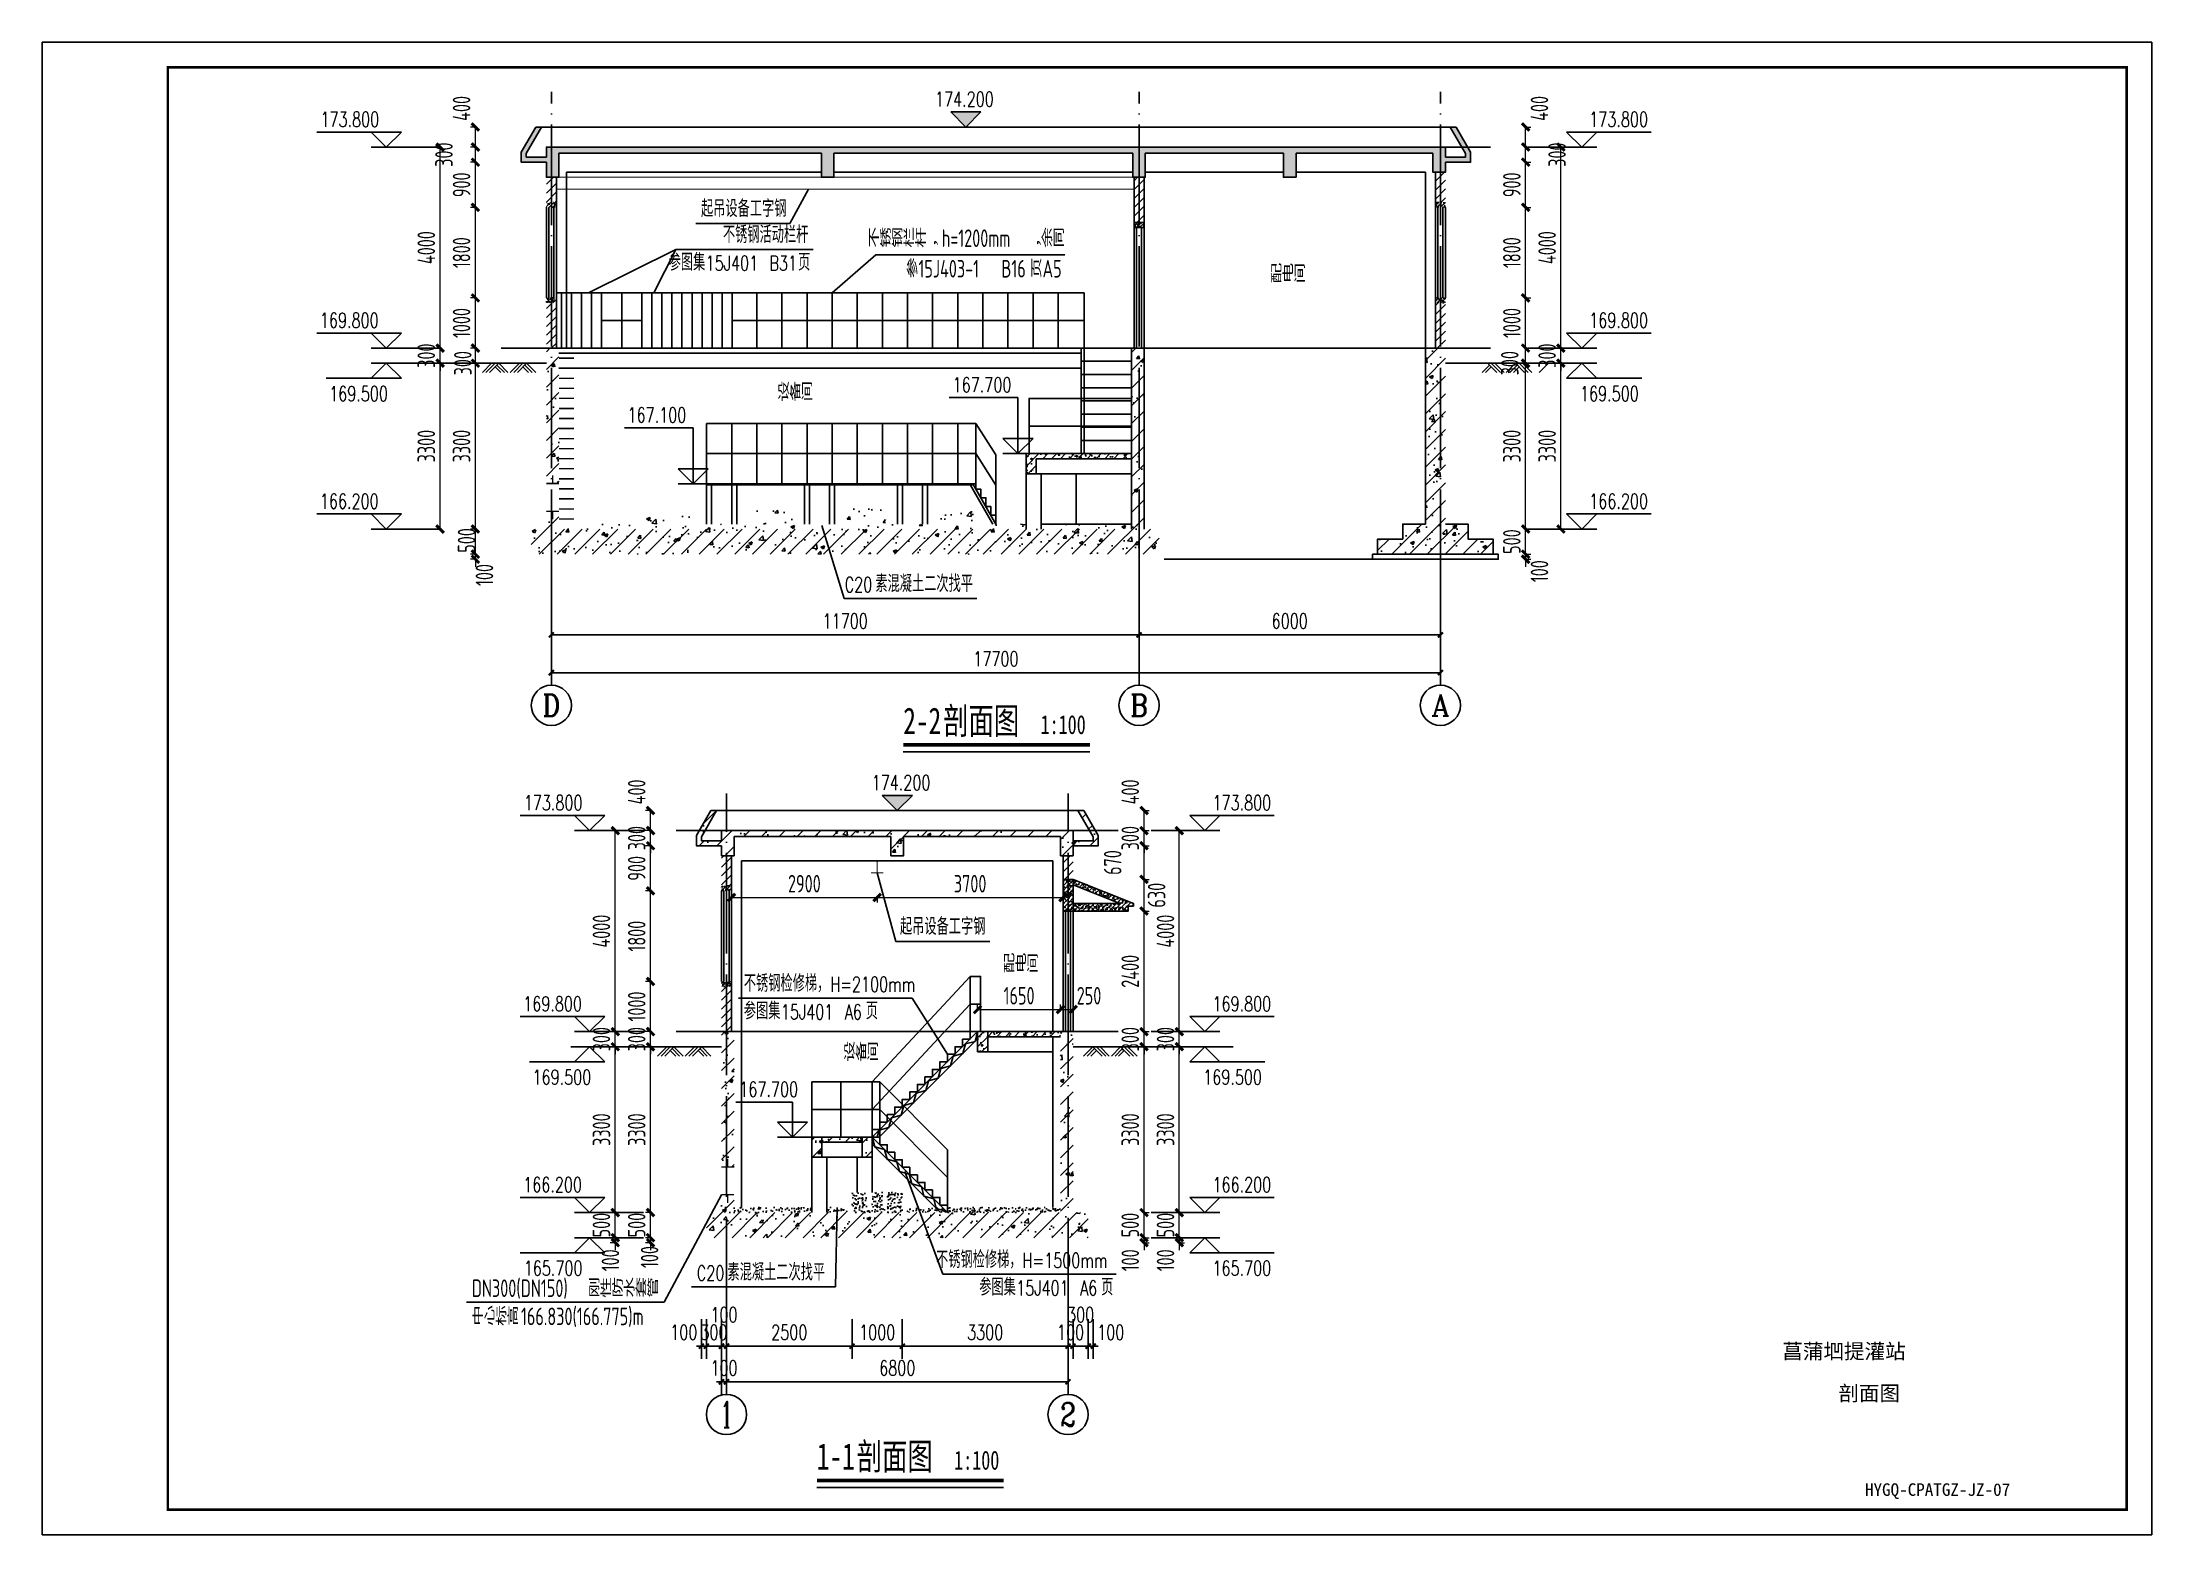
# Model space of a CAD drawing. Header units: millimetres. Extents: x 1742399 to 4898386, y 2481636 to 5226310.
# Drawn here: x 2243283 to 2285283, y 2656332 to 2686032 of the extents above; entities that cross this region are included whole.
import ezdxf
from ezdxf.enums import TextEntityAlignment as Align

# ---------------------------------------------------------------- set-up
doc = ezdxf.new("R2010")
doc.units = ezdxf.units.MM
doc.header["$LTSCALE"] = 1000
doc.linetypes.add('DOTE', pattern=[2.42, 2, -0.2, 0.02, -0.2])
for name, color, linetype in [('02', 1, 'Continuous'), ('4', 1, 'Continuous'), ('AXIS', 3, 'Continuous'), ('AXIS_TEXT', 7, 'Continuous'), ('DIM_ELEV', 3, 'Continuous'), ('DIM_LEAD', 3, 'Continuous'), ('DIM_SYMB', 3, 'Continuous'), ('DOTE', 1, 'DOTE'), ('PUB_DIM', 3, 'Continuous'), ('PUB_TITLE', 4, 'Continuous'), ('STAIR', 2, 'Continuous'), ('TWT_DIM', 3, 'Continuous'), ('YHG_文字', 7, 'Continuous'), ('YHJ_剖面_梁板', 4, 'Continuous'), ('YHJ_平面_砖墙', 4, 'Continuous'), ('YHJ_标高', 3, 'Continuous'), ('YHJ_楼梯', 52, 'Continuous'), ('YHJ_看线', 144, 'Continuous'), ('YHJ_门窗细线', 160, 'Continuous'), ('图框', 7, 'Continuous'), ('附属构件', 6, 'Continuous')]:
    doc.layers.add(name, color=color, linetype=linetype)
doc.styles.add('_TCH_AXIS', font='COMPLEX', dxfattribs={"bigfont": 'GBCBIG'})
doc.styles.add('_TCH_DIM', font='SIMPLEX', dxfattribs={"bigfont": 'GBCBIG'})
doc.styles.add('_TCH_DIM_T3', font='SIMPLEX', dxfattribs={"width": 0.705882, "bigfont": 'GBCBIG'})
doc.styles.add('biaotilan', font='', dxfattribs={"width": 0.7})
doc.styles.add('COMPLEX', font='COMPLEX')
doc.styles.add('TSSD_Rein', font='TSSDENG', dxfattribs={"width": 0.7, "bigfont": '@1HZTXT'})
doc.styles.add('TSSD_REIN_T3', font='tssdeng.shx', dxfattribs={"width": 0.7, "bigfont": 'hztxt.shx'})
doc.styles.get('biaotilan').set_extended_font_data('SimSun')
doc.dimstyles.new('_TCH_ARCH&&100', dxfattribs={"dimtxt": 350, "dimasz": 150, "dimexe": 100, "dimexo": 200, "dimgap": 100, "dimtad": 1, "dimdec": 0, "dimzin": 0, "dimdsep": 46, "dimtxsty": 'TSSD_REIN_T3', "dimblk": 'ARCHTICK', "dimcen": 0.09, "dimclrt": 7, "dimazin": 2, "dimtfac": 1, "dimtdec": 0, "dimtix": 1, "dimtmove": 2, "dimatfit": 3, "dimfxl": 1, "dimfxlon": 1, "dimtolj": 1, "dimtzin": 0, "dimlwd": 18, "dimlwe": 18, "dimarcsym": 0})
doc.dimstyles.new('_TCH_ARCH_M_M&&100', dxfattribs={"dimtxt": 297.5, "dimasz": 100, "dimexe": 250, "dimexo": 300, "dimgap": 126.25, "dimtad": 1, "dimdec": 0, "dimzin": 0, "dimdsep": 46, "dimtxsty": '_TCH_DIM_T3', "dimblk": 'ARCHTICK', "dimcen": 0.09, "dimclrt": 7, "dimazin": 2, "dimtfac": 1, "dimtdec": 0, "dimtix": 1, "dimtmove": 2, "dimatfit": 3, "dimfxl": 75, "dimtolj": 1, "dimtzin": 0, "dimarcsym": 0})
doc.dimstyles.new('_TWT_ARCH&&100', dxfattribs={"dimtxt": 297.5, "dimasz": 100, "dimexe": 250, "dimexo": 300, "dimgap": 126.25, "dimtad": 1, "dimdec": 0, "dimzin": 0, "dimdsep": 46, "dimtxsty": '_TCH_DIM_T3', "dimblk": 'ARCHTICK', "dimcen": 0.09, "dimclrt": 7, "dimazin": 2, "dimtfac": 1, "dimtdec": 0, "dimtix": 1, "dimtmove": 2, "dimatfit": 3, "dimfxl": 75, "dimtolj": 1, "dimtzin": 0, "dimarcsym": 0})
pattern_1 = [(45, (197242.62, -13066.76), (-176.776695, 176.776695), []), (50, (197242.6, -13066.76), (717.26018, -62.75213), [75, -825]), (355, (197242.6, -13066.76), (-138.75133, 752.19213), [60, -660]), (100.4514, (197302.4, -13072), (578.50938, 689.43954), [63.74019, -701.14211]), (46.1842, (197242.6, -12866.8), (1067.24105, -165.51901), [112.5, -1237.5]), (96.6356, (197331.6, -12880.6), (934.6627, 974.11787), [95.6103, -1051.713]), (351.1842, (197242.6, -12866.8), (934.66195, 974.1186), [90, -990]), (21, (197342.6, -12916.76), (596.90705, -402.61889), [75, -825]), (326, (197342.6, -12916.76), (243.31533, 725.15005), [60, -660]), (71.4514, (197392.36, -12950.3), (840.22263, 322.5305), [63.74019, -701.14211]), (37.5, (197242.62, -13066.76), (12.159855, 332.893854), [0, -652, 0, -670, 0, -662.5]), (7.5, (197242.6, -13066.76), (263.069537, 394.411712), [0, -382, 0, -637, 0, -252.5]), (327.5, (197019.62, -13066.76), (533.822436, -22.554872), [0, -250, 0, -780, 0, -1035]), (317.5, (196919.6, -13066.76), (583.18617, 100.10498), [0, -325, 0, -518, 0, -735])]
pattern_2 = [(45, (-234855.065, -211147.356), (-35.35533906, 35.35533906), []), (50, (-234855.06, -211147.36), (143.4520365, -12.550427), [15, -165]), (355, (-234855.06, -211147.36), (-27.750267, 150.438427), [12, -132]), (100.4514, (-234843.11, -211148.4), (115.7018763, 137.8879084), [12.748038, -140.2284224]), (46.1842, (-234855.06, -211107.36), (213.44821, -33.103803), [22.5, -247.5]), (96.6356, (-234837.28, -211110.11), (186.932541, 194.823574), [19.122058, -210.3426]), (351.1842, (-234855.06, -211107.36), (186.932389, 194.82372), [18, -198]), (21, (-234835.06, -211117.36), (119.3814104, -80.523778), [15, -165]), (326, (-234835.06, -211117.36), (48.6630664, 145.030009), [12, -132]), (71.4514, (-234825.12, -211124.07), (168.0445257, 64.5060993), [12.748038, -140.2284224]), (37.5, (-234855.065, -211147.356), (2.43197106, 66.5787708), [0, -130.4, 0, -134, 0, -132.5]), (7.5, (-234855.065, -211147.356), (52.6139075, 78.8823424), [0, -76.4, 0, -127.4, 0, -50.5]), (327.5, (-234899.665, -211147.356), (106.7644872, -4.51097435), [0, -50, 0, -156, 0, -207]), (317.5, (-234919.665, -211147.36), (116.6372339, 20.0209965), [0, -65, 0, -103.6, 0, -147])]
pattern_3 = [(45, (165548.64, 2375.02), (-176.776695, 176.776695), []), (50, (165548.64, 2375), (717.26018, -62.75213), [75, -825]), (355, (165548.64, 2375), (-138.75133, 752.19213), [60, -660]), (100.4514, (165608.4, 2369.8), (578.50938, 689.43954), [63.74019, -701.14211]), (46.1842, (165548.6, 2575), (1067.24105, -165.51901), [112.5, -1237.5]), (96.6356, (165637.6, 2561.2), (934.6627, 974.11787), [95.6103, -1051.713]), (351.1842, (165548.6, 2575), (934.66195, 974.1186), [90, -990]), (21, (165648.64, 2525), (596.90705, -402.61889), [75, -825]), (326, (165648.64, 2525), (243.31533, 725.15005), [60, -660]), (71.4514, (165698.4, 2491.5), (840.22263, 322.5305), [63.74019, -701.14211]), (37.5, (165548.64, 2375.02), (12.159855, 332.893854), [0, -652, 0, -670, 0, -662.5]), (7.5, (165548.64, 2375.02), (263.069537, 394.411712), [0, -382, 0, -637, 0, -252.5]), (327.5, (165325.64, 2375.02), (533.822436, -22.554872), [0, -250, 0, -780, 0, -1035]), (317.5, (165225.64, 2375), (583.18617, 100.10498), [0, -325, 0, -518, 0, -735])]

msp = doc.modelspace()

# ---------------------------------------------------------------- texts
at = {"layer": 'DIM_ELEV', "color": 7, "style": '_TCH_DIM', "width": 0.705882}
for s, p in [('173.800', (2248822, 2684349.9)), ('174.200', (2261058.2, 2684749.9)), ('173.800', (2274083.4, 2684349.9)), ('169.800', (2248812, 2680349.9)), ('169.800', (2274083.4, 2680349.9)), ('169.500', (2248996, 2678889.9)), ('169.500', (2273899.4, 2678889.9)), ('166.200', (2248812, 2676749.9)), ('166.200', (2274083.4, 2676749.9)), ('174.200', (2259796.8, 2671149)), ('173.800', (2252870, 2670749)), ('173.800', (2266581.7, 2670749)), ('169.800', (2252860, 2666749)), ('169.800', (2266581.7, 2666749)), ('169.500', (2253044, 2665289)), ('169.500', (2266397.7, 2665289)), ('166.200', (2252860, 2663149)), ('166.200', (2266581.7, 2663149)), ('165.700', (2252870, 2661489)), ('165.700', (2266581.7, 2661489))]:
    msp.add_text(s, height=297.5, dxfattribs=at).set_placement(p)
at = {"layer": 'DIM_LEAD', "color": 7, "style": '_TCH_DIM'}
for s, height, p in [('起吊设备工字钢', 337.59, (2256399.8, 2682554.3)), ('不锈钢活动栏杆', 337.59, (2256835.3, 2682035.8)), ('参图集', 337.59, (2255754.9, 2681487)), ('页', 337.6, (2258332.1, 2681487)), ('素混凝土二次找平', 337.59, (2259869.8, 2675090.9)), ('起吊设备工字钢', 337.59, (2260360.4, 2668270.2)), ('不锈钢检修梯，', 337.59, (2257252.3, 2667137.7)), ('参图集', 337.59, (2257252.3, 2666588.8)), ('页', 337.6, (2259679.6, 2666588.8)), ('不锈钢检修梯，', 337.59, (2261079.1, 2661642.5)), ('素混凝土二次找平', 337.59, (2256925.5, 2661390.3)), ('参图集', 337.59, (2261938.5, 2661093.6)), ('页', 337.6, (2264365.7, 2661093.6))]:
    msp.add_text(s, height=height, dxfattribs=at).set_placement(p)
at = {"layer": 'DIM_LEAD', "color": 7}
for s, height, style, width, p in [('不锈钢栏杆，', 350, 'TSSD_Rein', 0.7, (2259721.3, 2681957)), ('h=1200mm', 350, 'TSSD_Rein', 0.7, (2261191.3, 2681957)), ('，余同', 350, 'TSSD_Rein', 0.7, (2262934.6, 2681957)), ('15J401', 297.5, '_TCH_DIM', 0.705882, (2256492.1, 2681487)), ('B31', 297.5, '_TCH_DIM', 0.705882, (2257762.1, 2681487)), ('参', 350, 'TSSD_Rein', 0.7, (2260484.4, 2681350.2)), ('15J403-1', 350, 'TSSD_Rein', 0.7, (2260729.4, 2681350.2)), ('B16', 350, 'TSSD_Rein', 0.7, (2262379.4, 2681350.2)), ('页', 350, 'TSSD_Rein', 0.7, (2262954.2, 2681350.2)), ('A5', 350, 'TSSD_Rein', 0.7, (2263199.2, 2681350.2)), ('C20', 297.5, '_TCH_DIM', 0.705882, (2259259.8, 2675090.9)), ('H=2100mm', 297.5, '_TCH_DIM', 0.705882, (2258972.6, 2667137.7)), ('15J401', 297.5, '_TCH_DIM', 0.705882, (2257989.6, 2666588.8)), ('A6', 297.5, '_TCH_DIM', 0.705882, (2259259.6, 2666588.8)), ('C20', 297.5, '_TCH_DIM', 0.705882, (2256315.5, 2661390.3)), ('H=1500mm', 297.5, '_TCH_DIM', 0.705882, (2262799.3, 2661642.5)), ('DN300(DN150)', 350, 'TSSD_Rein', 0.7, (2251835.6, 2661063)), ('刚性防水套管', 350, 'TSSD_Rein', 0.7, (2254153.7, 2661063)), ('15J401', 297.5, '_TCH_DIM', 0.705882, (2262675.7, 2661093.6)), ('A6', 297.5, '_TCH_DIM', 0.705882, (2263945.7, 2661093.6)), ('中心标高', 350, 'TSSD_Rein', 0.7, (2251835.6, 2660503)), ('166.830(166.775)m', 350, 'TSSD_Rein', 0.7, (2252815.6, 2660503))]:
    msp.add_text(s, height=height, dxfattribs=dict(at, style=style, width=width)).set_placement(p)
at = {"layer": 'DIM_SYMB', "color": 7, "style": 'biaotilan', "width": 0.7}
for s, height, p in [('2-2', 528.69, (2260426.2, 2672264.8)), ('剖面图', 528.69, (2261220.1, 2672264.8)), ('1:100', 377.64, (2263159.7, 2672264.8)), ('剖面图', 528.69, (2259499.5, 2657627.7)), ('1-1', 528.69, (2258705.6, 2657627.7)), ('1:100', 377.64, (2261439.1, 2657627.7))]:
    msp.add_text(s, height=height, dxfattribs=at).set_placement(p)
at = {"layer": 'YHG_文字', "style": 'TSSD_Rein', "width": 0.7}
for s, p in [('配电间', (2267733.5, 2681243.8)), ('设备间', (2257924.1, 2678894.8)), ('配电间', (2262414, 2667517.5)), ('设备间', (2259233.4, 2665760.3))]:
    msp.add_text(s, height=350, dxfattribs=at).set_placement(p)
at = {"layer": 'YHJ_标高', "color": 7, "style": '_TCH_DIM', "width": 0.705882}
for s, p in [('167.700', (2261409.4, 2679065.7)), ('167.100', (2254936.3, 2678465.7)), ('167.700', (2257161.9, 2665049))]:
    msp.add_text(s, height=297.5, dxfattribs=at).set_placement(p)
at = {"layer": '图框', "style": 'biaotilan'}
for s, height, p in [('菖蒲垇提灌站', 300, (2277927.4, 2659834)), ('剖面图', 300, (2279043.4, 2658998.1)), ('HYGQ-CPATGZ-JZ-07', 250, (2279572.4, 2657106.2))]:
    msp.add_text(s, height=height, dxfattribs=at).set_placement(p)

# ---------------------------------------------------------------- blocks, each defined once
blk = doc.blocks.new('HAYJZ A3')
blk.add_lwpolyline([(4975, -403417), (46975, -403417), (46975, -433117), (4975, -433117), (4975, -403417)])
at = {"const_width": 50}
blk.add_lwpolyline([(7475, -403917), (46475, -403917), (46475, -432617), (7475, -432617), (7475, -403917)], dxfattribs=at)
at = {"layer": 'PUB_TITLE'}
blk.add_lwpolyline([(4975, -433117), (46975, -433117), (46975, -403417), (4975, -403417)], close=True, dxfattribs=at)
blk = doc.blocks.new('*U124')
at = {"layer": 'YHJ_楼梯', "const_width": 30}
blk.add_lwpolyline([(-150, 0), (150, 0)], dxfattribs=at)
blk = doc.blocks.new('*U125')
at = {"layer": 'YHJ_剖面_梁板', "color": 0, "linetype": 'ByBlock', "lineweight": -2, "transparency": 16777216}
for p in [(0, 0), (0, -200), (0, -400), (0, -600), (0, -800), (0, -1000), (0, -1200), (0, -1400), (0, -1600), (0, -1800), (0, -2000), (0, -2200), (0, -2400), (0, -2600), (0, -2800), (0, -3000), (0, -3200)]:
    blk.add_blockref('*U124', p, dxfattribs=at)
blk = doc.blocks.new('*U126')
at = {"layer": '附属构件'}
blk.add_lwpolyline([(0, -550), (0, 550)], dxfattribs=at)
blk = doc.blocks.new('*U127')
at = {"layer": 'YHJ_剖面_梁板', "color": 0, "linetype": 'ByBlock', "lineweight": -2, "transparency": 16777216}
for p in [(-800, 0), (-600, 0), (-400, 0), (-200, 0), (0, 0)]:
    blk.add_blockref('*U126', p, dxfattribs=at)
blk = doc.blocks.new('*U128')
at = {"layer": '附属构件'}
blk.add_lwpolyline([(0, -550), (0, 550)], dxfattribs=at)
blk = doc.blocks.new('*U129')
at = {"layer": 'YHJ_剖面_梁板', "color": 0, "linetype": 'ByBlock', "lineweight": -2, "transparency": 16777216}
for p in [(0, 0), (200, 0), (400, 0), (600, 0), (800, 0), (1000, 0), (1200, 0), (1400, 0), (1600, 0), (1800, 0)]:
    blk.add_blockref('*U128', p, dxfattribs=at)
blk = doc.blocks.new('_ArchTick')
at = {"color": 0, "linetype": 'ByBlock', "const_width": 0.4}
blk.add_lwpolyline([(-0.5, -0.5), (0.5, 0.5)], dxfattribs=at)
blk = doc.blocks.new('*D524')
at = {"layer": 'Defpoints', "color": 0, "transparency": 16777216}
for p in [(2264491, 2662244), (2264491, 2662144), (2265220, 2662244)]:
    blk.add_point(p, dxfattribs=at)
at = {"layer": 'PUB_DIM', "color": 0, "lineweight": 18, "transparency": 16777216}
for p, q in [((2265220, 2662244), (2265220, 2662394)), ((2265219, 2662244), (2265320, 2662244)), ((2265219, 2662144), (2265320, 2662144)), ((2265220, 2662144), (2265220, 2662244)), ((2265220, 2662144), (2265220, 2661994))]:
    blk.add_line(p, q, dxfattribs=at)
at = {"layer": 'PUB_DIM', "color": 0, "lineweight": 18, "transparency": 16777216, "xscale": 150, "yscale": 150, "zscale": 150}
for p, rotation in [((2265220, 2662244), 270), ((2265220, 2662144), 90)]:
    blk.add_blockref('_ArchTick', p, dxfattribs=dict(at, rotation=rotation))
at = {"layer": 'PUB_DIM', "color": 7, "transparency": 16777216, "insert": (2264945, 2661794), "char_height": 350, "attachment_point": 5, "rotation": 90, "style": 'TSSD_REIN_T3'}
blk.add_mtext('\\A1;100', dxfattribs=at)
blk = doc.blocks.new('*D525')
at = {"layer": 'Defpoints', "color": 0, "transparency": 16777216}
for p in [(2264491, 2662744), (2265220, 2662744), (2264491, 2662244)]:
    blk.add_point(p, dxfattribs=at)
at = {"layer": 'PUB_DIM', "color": 0, "lineweight": 18, "transparency": 16777216}
for p, q in [((2265220, 2662744), (2265220, 2662894)), ((2265219, 2662744), (2265320, 2662744)), ((2265220, 2662244), (2265220, 2662744)), ((2265219, 2662244), (2265320, 2662244)), ((2265220, 2662244), (2265220, 2662094))]:
    blk.add_line(p, q, dxfattribs=at)
at = {"layer": 'PUB_DIM', "color": 0, "lineweight": 18, "transparency": 16777216, "xscale": 150, "yscale": 150, "zscale": 150}
for p, rotation in [((2265220, 2662744), 270), ((2265220, 2662244), 90)]:
    blk.add_blockref('_ArchTick', p, dxfattribs=dict(at, rotation=rotation))
at = {"layer": 'PUB_DIM', "color": 7, "transparency": 16777216, "insert": (2264945, 2662494), "char_height": 350, "attachment_point": 5, "rotation": 90, "style": 'TSSD_REIN_T3'}
blk.add_mtext('\\A1;500', dxfattribs=at)
blk = doc.blocks.new('*D526')
at = {"layer": 'Defpoints', "color": 0, "transparency": 16777216}
for p in [(2264491, 2666044), (2265220, 2666044), (2264491, 2662744)]:
    blk.add_point(p, dxfattribs=at)
at = {"layer": 'PUB_DIM', "color": 0, "lineweight": 18, "transparency": 16777216}
for p, q in [((2265219, 2666044), (2265320, 2666044)), ((2265220, 2662744), (2265220, 2666044)), ((2265219, 2662744), (2265320, 2662744))]:
    blk.add_line(p, q, dxfattribs=at)
at = {"layer": 'PUB_DIM', "color": 0, "lineweight": 18, "transparency": 16777216, "xscale": 150, "yscale": 150, "zscale": 150}
for p, rotation in [((2265220, 2666044), 90), ((2265220, 2662744), 270)]:
    blk.add_blockref('_ArchTick', p, dxfattribs=dict(at, rotation=rotation))
at = {"layer": 'PUB_DIM', "color": 7, "transparency": 16777216, "insert": (2264945, 2664394), "char_height": 350, "attachment_point": 5, "rotation": 90, "style": 'TSSD_REIN_T3'}
blk.add_mtext('\\A1;3300', dxfattribs=at)
blk = doc.blocks.new('*D527')
at = {"layer": 'Defpoints', "color": 0, "transparency": 16777216}
for p in [(2264491, 2666344), (2265220, 2666344), (2264491, 2666044)]:
    blk.add_point(p, dxfattribs=at)
at = {"layer": 'PUB_DIM', "color": 0, "lineweight": 18, "transparency": 16777216}
for p, q in [((2265219, 2666344), (2265320, 2666344)), ((2265220, 2666344), (2265220, 2666494)), ((2265220, 2666044), (2265220, 2666344)), ((2265219, 2666044), (2265320, 2666044)), ((2265220, 2666044), (2265220, 2665894))]:
    blk.add_line(p, q, dxfattribs=at)
at = {"layer": 'PUB_DIM', "color": 0, "lineweight": 18, "transparency": 16777216, "xscale": 150, "yscale": 150, "zscale": 150}
for p, rotation in [((2265220, 2666344), 270), ((2265220, 2666044), 90)]:
    blk.add_blockref('_ArchTick', p, dxfattribs=dict(at, rotation=rotation))
at = {"layer": 'PUB_DIM', "color": 7, "transparency": 16777216, "insert": (2264945, 2666194), "char_height": 350, "attachment_point": 5, "rotation": 90, "style": 'TSSD_REIN_T3'}
blk.add_mtext('\\A1;300', dxfattribs=at)
blk = doc.blocks.new('*D528')
at = {"layer": 'Defpoints', "color": 0, "transparency": 16777216}
for p in [(2264491, 2668744), (2265220, 2668744), (2264491, 2666344)]:
    blk.add_point(p, dxfattribs=at)
at = {"layer": 'PUB_DIM', "color": 0, "lineweight": 18, "transparency": 16777216}
for p, q in [((2265219, 2668744), (2265320, 2668744)), ((2265220, 2666344), (2265220, 2668744)), ((2265219, 2666344), (2265320, 2666344))]:
    blk.add_line(p, q, dxfattribs=at)
at = {"layer": 'PUB_DIM', "color": 0, "lineweight": 18, "transparency": 16777216, "xscale": 150, "yscale": 150, "zscale": 150}
for p, rotation in [((2265220, 2668744), 90), ((2265220, 2666344), 270)]:
    blk.add_blockref('_ArchTick', p, dxfattribs=dict(at, rotation=rotation))
at = {"layer": 'PUB_DIM', "color": 7, "transparency": 16777216, "insert": (2264945, 2667544), "char_height": 350, "attachment_point": 5, "rotation": 90, "style": 'TSSD_REIN_T3'}
blk.add_mtext('\\A1;2400', dxfattribs=at)
blk = doc.blocks.new('*D529')
at = {"layer": 'Defpoints', "color": 0, "transparency": 16777216}
for p in [(2264491, 2669374), (2265220, 2669374), (2264491, 2668744)]:
    blk.add_point(p, dxfattribs=at)
at = {"layer": 'PUB_DIM', "color": 0, "lineweight": 18, "transparency": 16777216}
for p, q in [((2265219, 2669374), (2265320, 2669374)), ((2265220, 2668744), (2265220, 2669374)), ((2265219, 2668744), (2265320, 2668744))]:
    blk.add_line(p, q, dxfattribs=at)
at = {"layer": 'PUB_DIM', "color": 0, "lineweight": 18, "transparency": 16777216, "xscale": 150, "yscale": 150, "zscale": 150}
for p, rotation in [((2265220, 2669374), 90), ((2265220, 2668744), 270)]:
    blk.add_blockref('_ArchTick', p, dxfattribs=dict(at, rotation=rotation))
at = {"layer": 'PUB_DIM', "color": 7, "transparency": 16777216, "insert": (2265470, 2669059), "char_height": 350, "attachment_point": 5, "rotation": 90, "style": 'TSSD_REIN_T3'}
blk.add_mtext('\\A1;630', dxfattribs=at)
blk = doc.blocks.new('*D530')
at = {"layer": 'Defpoints', "color": 0, "transparency": 16777216}
for p in [(2264491, 2670044), (2265220, 2670044), (2264491, 2669374)]:
    blk.add_point(p, dxfattribs=at)
at = {"layer": 'PUB_DIM', "color": 0, "lineweight": 18, "transparency": 16777216}
for p, q in [((2265219, 2670044), (2265320, 2670044)), ((2265220, 2669374), (2265220, 2670044)), ((2265219, 2669374), (2265320, 2669374))]:
    blk.add_line(p, q, dxfattribs=at)
at = {"layer": 'PUB_DIM', "color": 0, "lineweight": 18, "transparency": 16777216, "xscale": 150, "yscale": 150, "zscale": 150}
for p, rotation in [((2265220, 2670044), 90), ((2265220, 2669374), 270)]:
    blk.add_blockref('_ArchTick', p, dxfattribs=dict(at, rotation=rotation))
at = {"layer": 'PUB_DIM', "color": 7, "transparency": 16777216, "insert": (2264595, 2669709), "char_height": 350, "attachment_point": 5, "rotation": 90, "style": 'TSSD_REIN_T3'}
blk.add_mtext('\\A1;670', dxfattribs=at)
blk = doc.blocks.new('*D531')
at = {"layer": 'Defpoints', "color": 0, "transparency": 16777216}
for p in [(2264491, 2670344), (2264491, 2670044), (2265220, 2670344)]:
    blk.add_point(p, dxfattribs=at)
at = {"layer": 'PUB_DIM', "color": 0, "lineweight": 18, "transparency": 16777216}
for p, q in [((2265220, 2670344), (2265220, 2670494)), ((2265219, 2670344), (2265320, 2670344)), ((2265219, 2670044), (2265320, 2670044)), ((2265220, 2670044), (2265220, 2670344)), ((2265220, 2670044), (2265220, 2669894))]:
    blk.add_line(p, q, dxfattribs=at)
at = {"layer": 'PUB_DIM', "color": 0, "lineweight": 18, "transparency": 16777216, "xscale": 150, "yscale": 150, "zscale": 150}
for p, rotation in [((2265220, 2670344), 270), ((2265220, 2670044), 90)]:
    blk.add_blockref('_ArchTick', p, dxfattribs=dict(at, rotation=rotation))
at = {"layer": 'PUB_DIM', "color": 7, "transparency": 16777216, "insert": (2264945, 2670194), "char_height": 350, "attachment_point": 5, "rotation": 90, "style": 'TSSD_REIN_T3'}
blk.add_mtext('\\A1;300', dxfattribs=at)
blk = doc.blocks.new('*D532')
at = {"layer": 'Defpoints', "color": 0, "transparency": 16777216}
for p in [(2264491, 2670744), (2265220, 2670744), (2264491, 2670344)]:
    blk.add_point(p, dxfattribs=at)
at = {"layer": 'PUB_DIM', "color": 0, "lineweight": 18, "transparency": 16777216}
for p, q in [((2265219, 2670744), (2265320, 2670744)), ((2265220, 2670344), (2265220, 2670744)), ((2265219, 2670344), (2265320, 2670344))]:
    blk.add_line(p, q, dxfattribs=at)
at = {"layer": 'PUB_DIM', "color": 0, "lineweight": 18, "transparency": 16777216, "xscale": 150, "yscale": 150, "zscale": 150}
for p, rotation in [((2265220, 2670744), 90), ((2265220, 2670344), 270)]:
    blk.add_blockref('_ArchTick', p, dxfattribs=dict(at, rotation=rotation))
at = {"layer": 'PUB_DIM', "color": 7, "transparency": 16777216, "insert": (2264945, 2671114), "char_height": 350, "attachment_point": 5, "rotation": 90, "style": 'TSSD_REIN_T3'}
blk.add_mtext('\\A1;400', dxfattribs=at)
blk = doc.blocks.new('*D533')
at = {"layer": 'Defpoints', "color": 0, "transparency": 16777216}
for p in [(2264791, 2662244), (2264791, 2662144), (2265922, 2662244)]:
    blk.add_point(p, dxfattribs=at)
at = {"layer": 'PUB_DIM', "color": 0, "lineweight": 18, "transparency": 16777216}
for p, q in [((2265922, 2662244), (2265922, 2662394)), ((2265921, 2662244), (2266022, 2662244)), ((2265921, 2662144), (2266022, 2662144)), ((2265922, 2662144), (2265922, 2662244)), ((2265922, 2662144), (2265922, 2661994))]:
    blk.add_line(p, q, dxfattribs=at)
at = {"layer": 'PUB_DIM', "color": 0, "lineweight": 18, "transparency": 16777216, "xscale": 150, "yscale": 150, "zscale": 150}
for p, rotation in [((2265922, 2662244), 270), ((2265922, 2662144), 90)]:
    blk.add_blockref('_ArchTick', p, dxfattribs=dict(at, rotation=rotation))
at = {"layer": 'PUB_DIM', "color": 7, "transparency": 16777216, "insert": (2265647, 2661794), "char_height": 350, "attachment_point": 5, "rotation": 90, "style": 'TSSD_REIN_T3'}
blk.add_mtext('\\A1;100', dxfattribs=at)
blk = doc.blocks.new('*D534')
at = {"layer": 'Defpoints', "color": 0, "transparency": 16777216}
for p in [(2264791, 2662744), (2265922, 2662744), (2264791, 2662244)]:
    blk.add_point(p, dxfattribs=at)
at = {"layer": 'PUB_DIM', "color": 0, "lineweight": 18, "transparency": 16777216}
for p, q in [((2265922, 2662744), (2265922, 2662894)), ((2265921, 2662744), (2266022, 2662744)), ((2265922, 2662244), (2265922, 2662744)), ((2265921, 2662244), (2266022, 2662244)), ((2265922, 2662244), (2265922, 2662094))]:
    blk.add_line(p, q, dxfattribs=at)
at = {"layer": 'PUB_DIM', "color": 0, "lineweight": 18, "transparency": 16777216, "xscale": 150, "yscale": 150, "zscale": 150}
for p, rotation in [((2265922, 2662744), 270), ((2265922, 2662244), 90)]:
    blk.add_blockref('_ArchTick', p, dxfattribs=dict(at, rotation=rotation))
at = {"layer": 'PUB_DIM', "color": 7, "transparency": 16777216, "insert": (2265647, 2662494), "char_height": 350, "attachment_point": 5, "rotation": 90, "style": 'TSSD_REIN_T3'}
blk.add_mtext('\\A1;500', dxfattribs=at)
blk = doc.blocks.new('*D535')
at = {"layer": 'Defpoints', "color": 0, "transparency": 16777216}
for p in [(2264791, 2666044), (2265922, 2666044), (2264791, 2662744)]:
    blk.add_point(p, dxfattribs=at)
at = {"layer": 'PUB_DIM', "color": 0, "lineweight": 18, "transparency": 16777216}
for p, q in [((2265921, 2666044), (2266022, 2666044)), ((2265922, 2662744), (2265922, 2666044)), ((2265921, 2662744), (2266022, 2662744))]:
    blk.add_line(p, q, dxfattribs=at)
at = {"layer": 'PUB_DIM', "color": 0, "lineweight": 18, "transparency": 16777216, "xscale": 150, "yscale": 150, "zscale": 150}
for p, rotation in [((2265922, 2666044), 90), ((2265922, 2662744), 270)]:
    blk.add_blockref('_ArchTick', p, dxfattribs=dict(at, rotation=rotation))
at = {"layer": 'PUB_DIM', "color": 7, "transparency": 16777216, "insert": (2265647, 2664394), "char_height": 350, "attachment_point": 5, "rotation": 90, "style": 'TSSD_REIN_T3'}
blk.add_mtext('\\A1;3300', dxfattribs=at)
blk = doc.blocks.new('*D536')
at = {"layer": 'Defpoints', "color": 0, "transparency": 16777216}
for p in [(2264791, 2666344), (2265922, 2666344), (2264791, 2666044)]:
    blk.add_point(p, dxfattribs=at)
at = {"layer": 'PUB_DIM', "color": 0, "lineweight": 18, "transparency": 16777216}
for p, q in [((2265921, 2666344), (2266022, 2666344)), ((2265922, 2666344), (2265922, 2666494)), ((2265922, 2666044), (2265922, 2666344)), ((2265921, 2666044), (2266022, 2666044)), ((2265922, 2666044), (2265922, 2665894))]:
    blk.add_line(p, q, dxfattribs=at)
at = {"layer": 'PUB_DIM', "color": 0, "lineweight": 18, "transparency": 16777216, "xscale": 150, "yscale": 150, "zscale": 150}
for p, rotation in [((2265922, 2666344), 270), ((2265922, 2666044), 90)]:
    blk.add_blockref('_ArchTick', p, dxfattribs=dict(at, rotation=rotation))
at = {"layer": 'PUB_DIM', "color": 7, "transparency": 16777216, "insert": (2265647, 2666194), "char_height": 350, "attachment_point": 5, "rotation": 90, "style": 'TSSD_REIN_T3'}
blk.add_mtext('\\A1;300', dxfattribs=at)
blk = doc.blocks.new('*D537')
at = {"layer": 'Defpoints', "color": 0, "transparency": 16777216}
for p in [(2264791, 2670344), (2265922, 2670344), (2264791, 2666344)]:
    blk.add_point(p, dxfattribs=at)
at = {"layer": 'PUB_DIM', "color": 0, "lineweight": 18, "transparency": 16777216}
for p, q in [((2265921, 2670344), (2266022, 2670344)), ((2265922, 2666344), (2265922, 2670344)), ((2265921, 2666344), (2266022, 2666344))]:
    blk.add_line(p, q, dxfattribs=at)
at = {"layer": 'PUB_DIM', "color": 0, "lineweight": 18, "transparency": 16777216, "xscale": 150, "yscale": 150, "zscale": 150}
for p, rotation in [((2265922, 2670344), 90), ((2265922, 2666344), 270)]:
    blk.add_blockref('_ArchTick', p, dxfattribs=dict(at, rotation=rotation))
at = {"layer": 'PUB_DIM', "color": 7, "transparency": 16777216, "insert": (2265647, 2668344), "char_height": 350, "attachment_point": 5, "rotation": 90, "style": 'TSSD_REIN_T3'}
blk.add_mtext('\\A1;4000', dxfattribs=at)
blk = doc.blocks.new('*D538')
at = {"layer": 'Defpoints', "color": 0, "transparency": 16777216}
for p in [(2263807, 2666784), (2263557, 2666344), (2263807, 2666344)]:
    blk.add_point(p, dxfattribs=at)
at = {"layer": 'PUB_DIM', "color": 0, "lineweight": 18, "transparency": 16777216}
for p, q in [((2263557, 2666783), (2263557, 2666884)), ((2263557, 2666784), (2263807, 2666784)), ((2263807, 2666783), (2263807, 2666884))]:
    blk.add_line(p, q, dxfattribs=at)
at = {"layer": 'PUB_DIM', "color": 0, "lineweight": 18, "transparency": 16777216, "xscale": 150, "yscale": 150, "zscale": 150, "rotation": 180}
blk.add_blockref('_ArchTick', (2263557, 2666784), dxfattribs=at)
at = {"layer": 'PUB_DIM', "color": 0, "lineweight": 18, "transparency": 16777216, "xscale": 150, "yscale": 150, "zscale": 150}
blk.add_blockref('_ArchTick', (2263807, 2666784), dxfattribs=at)
at = {"layer": 'PUB_DIM', "color": 7, "transparency": 16777216, "insert": (2264124, 2667059), "char_height": 350, "attachment_point": 5, "style": 'TSSD_REIN_T3'}
blk.add_mtext('\\A1;250', dxfattribs=at)
blk = doc.blocks.new('*D539')
at = {"layer": 'Defpoints', "color": 0, "transparency": 16777216}
for p in [(2263557, 2666784), (2261907, 2666344), (2263557, 2666344)]:
    blk.add_point(p, dxfattribs=at)
at = {"layer": 'PUB_DIM', "color": 0, "lineweight": 18, "transparency": 16777216}
for p, q in [((2261907, 2666783), (2261907, 2666884)), ((2261907, 2666784), (2263557, 2666784)), ((2263557, 2666783), (2263557, 2666884))]:
    blk.add_line(p, q, dxfattribs=at)
at = {"layer": 'PUB_DIM', "color": 0, "lineweight": 18, "transparency": 16777216, "xscale": 150, "yscale": 150, "zscale": 150, "rotation": 180}
blk.add_blockref('_ArchTick', (2261907, 2666784), dxfattribs=at)
at = {"layer": 'PUB_DIM', "color": 0, "lineweight": 18, "transparency": 16777216, "xscale": 150, "yscale": 150, "zscale": 150}
blk.add_blockref('_ArchTick', (2263557, 2666784), dxfattribs=at)
at = {"layer": 'PUB_DIM', "color": 7, "transparency": 16777216, "insert": (2262732, 2667059), "char_height": 350, "attachment_point": 5, "style": 'TSSD_REIN_T3'}
blk.add_mtext('\\A1;1650', dxfattribs=at)
blk = doc.blocks.new('*D540')
at = {"layer": 'Defpoints', "color": 0, "transparency": 16777216}
for p in [(2257007, 2669586), (2259907, 2669586), (2259907, 2669013)]:
    blk.add_point(p, dxfattribs=at)
at = {"layer": 'PUB_DIM', "color": 0, "lineweight": 18, "transparency": 16777216}
for p, q in [((2257007, 2669014), (2257007, 2668913)), ((2257007, 2669013), (2259907, 2669013)), ((2259907, 2669014), (2259907, 2668913))]:
    blk.add_line(p, q, dxfattribs=at)
at = {"layer": 'PUB_DIM', "color": 0, "lineweight": 18, "transparency": 16777216, "xscale": 150, "yscale": 150, "zscale": 150, "rotation": 180}
blk.add_blockref('_ArchTick', (2257007, 2669013), dxfattribs=at)
at = {"layer": 'PUB_DIM', "color": 0, "lineweight": 18, "transparency": 16777216, "xscale": 150, "yscale": 150, "zscale": 150}
blk.add_blockref('_ArchTick', (2259907, 2669013), dxfattribs=at)
at = {"layer": 'PUB_DIM', "color": 7, "transparency": 16777216, "insert": (2258457, 2669288), "char_height": 350, "attachment_point": 5, "style": 'TSSD_REIN_T3'}
blk.add_mtext('\\A1;2900', dxfattribs=at)
blk = doc.blocks.new('*D541')
at = {"layer": 'Defpoints', "color": 0, "transparency": 16777216}
for p in [(2259907, 2669586), (2263607, 2669586), (2263607, 2669013)]:
    blk.add_point(p, dxfattribs=at)
at = {"layer": 'PUB_DIM', "color": 0, "lineweight": 18, "transparency": 16777216}
for p, q in [((2259907, 2669014), (2259907, 2668913)), ((2259907, 2669013), (2263607, 2669013)), ((2263607, 2669014), (2263607, 2668913))]:
    blk.add_line(p, q, dxfattribs=at)
at = {"layer": 'PUB_DIM', "color": 0, "lineweight": 18, "transparency": 16777216, "xscale": 150, "yscale": 150, "zscale": 150, "rotation": 180}
blk.add_blockref('_ArchTick', (2259907, 2669013), dxfattribs=at)
at = {"layer": 'PUB_DIM', "color": 0, "lineweight": 18, "transparency": 16777216, "xscale": 150, "yscale": 150, "zscale": 150}
blk.add_blockref('_ArchTick', (2263607, 2669013), dxfattribs=at)
at = {"layer": 'PUB_DIM', "color": 7, "transparency": 16777216, "insert": (2261757, 2669288), "char_height": 350, "attachment_point": 5, "style": 'TSSD_REIN_T3'}
blk.add_mtext('\\A1;3700', dxfattribs=at)
blk = doc.blocks.new('*D542')
at = {"layer": 'Defpoints', "color": 0, "transparency": 16777216}
for p in [(2251907, 2675845), (2252636, 2675845), (2252636, 2675745)]:
    blk.add_point(p, dxfattribs=at)
at = {"layer": 'PUB_DIM', "color": 0, "lineweight": 18, "transparency": 16777216}
for p, q in [((2251908, 2675845), (2251807, 2675845)), ((2251907, 2675845), (2251907, 2675995)), ((2251907, 2675745), (2251907, 2675845)), ((2251908, 2675745), (2251807, 2675745)), ((2251907, 2675745), (2251907, 2675595))]:
    blk.add_line(p, q, dxfattribs=at)
at = {"layer": 'PUB_DIM', "color": 0, "lineweight": 18, "transparency": 16777216, "xscale": 150, "yscale": 150, "zscale": 150}
for p, rotation in [((2251907, 2675845), 270), ((2251907, 2675745), 90)]:
    blk.add_blockref('_ArchTick', p, dxfattribs=dict(at, rotation=rotation))
at = {"layer": 'PUB_DIM', "color": 7, "transparency": 16777216, "insert": (2252088, 2675431), "char_height": 350, "attachment_point": 5, "rotation": 90, "style": 'TSSD_REIN_T3'}
blk.add_mtext('\\A1;100', dxfattribs=at)
blk = doc.blocks.new('*D543')
at = {"layer": 'Defpoints', "color": 0, "transparency": 16777216}
for p in [(2251907, 2676345), (2252636, 2676345), (2252636, 2675845)]:
    blk.add_point(p, dxfattribs=at)
at = {"layer": 'PUB_DIM', "color": 0, "lineweight": 18, "transparency": 16777216}
for p, q in [((2251908, 2676345), (2251807, 2676345)), ((2251907, 2675845), (2251907, 2676345)), ((2251908, 2675845), (2251807, 2675845))]:
    blk.add_line(p, q, dxfattribs=at)
at = {"layer": 'PUB_DIM', "color": 0, "lineweight": 18, "transparency": 16777216, "xscale": 150, "yscale": 150, "zscale": 150}
for p, rotation in [((2251907, 2676345), 90), ((2251907, 2675845), 270)]:
    blk.add_blockref('_ArchTick', p, dxfattribs=dict(at, rotation=rotation))
at = {"layer": 'PUB_DIM', "color": 7, "transparency": 16777216, "insert": (2251732, 2676118), "char_height": 350, "attachment_point": 5, "rotation": 90, "style": 'TSSD_REIN_T3'}
blk.add_mtext('\\A1;500', dxfattribs=at)
blk = doc.blocks.new('*D544')
at = {"layer": 'Defpoints', "color": 0, "transparency": 16777216}
for p in [(2251907, 2679645), (2252636, 2679645), (2252636, 2676345)]:
    blk.add_point(p, dxfattribs=at)
at = {"layer": 'PUB_DIM', "color": 0, "lineweight": 18, "transparency": 16777216}
for p, q in [((2251908, 2679645), (2251807, 2679645)), ((2251907, 2676345), (2251907, 2679645)), ((2251908, 2676345), (2251807, 2676345))]:
    blk.add_line(p, q, dxfattribs=at)
at = {"layer": 'PUB_DIM', "color": 0, "lineweight": 18, "transparency": 16777216, "xscale": 150, "yscale": 150, "zscale": 150}
for p, rotation in [((2251907, 2679645), 90), ((2251907, 2676345), 270)]:
    blk.add_blockref('_ArchTick', p, dxfattribs=dict(at, rotation=rotation))
at = {"layer": 'PUB_DIM', "color": 7, "transparency": 16777216, "insert": (2251632, 2677995), "char_height": 350, "attachment_point": 5, "rotation": 90, "style": 'TSSD_REIN_T3'}
blk.add_mtext('\\A1;3300', dxfattribs=at)
blk = doc.blocks.new('*D545')
at = {"layer": 'Defpoints', "color": 0, "transparency": 16777216}
for p in [(2251907, 2679945), (2252636, 2679945), (2252636, 2679645)]:
    blk.add_point(p, dxfattribs=at)
at = {"layer": 'PUB_DIM', "color": 0, "lineweight": 18, "transparency": 16777216}
for p, q in [((2251908, 2679945), (2251807, 2679945)), ((2251908, 2679645), (2251807, 2679645)), ((2251907, 2679645), (2251907, 2679945))]:
    blk.add_line(p, q, dxfattribs=at)
at = {"layer": 'PUB_DIM', "color": 0, "lineweight": 18, "transparency": 16777216, "xscale": 150, "yscale": 150, "zscale": 150}
for p, rotation in [((2251907, 2679945), 90), ((2251907, 2679645), 270)]:
    blk.add_blockref('_ArchTick', p, dxfattribs=dict(at, rotation=rotation))
at = {"layer": 'PUB_DIM', "color": 7, "transparency": 16777216, "insert": (2251657, 2679645), "char_height": 350, "attachment_point": 5, "rotation": 90, "style": 'TSSD_REIN_T3'}
blk.add_mtext('\\A1;300', dxfattribs=at)
blk = doc.blocks.new('*D546')
at = {"layer": 'Defpoints', "color": 0, "transparency": 16777216}
for p in [(2251907, 2680945), (2252636, 2680945), (2252636, 2679945)]:
    blk.add_point(p, dxfattribs=at)
at = {"layer": 'PUB_DIM', "color": 0, "lineweight": 18, "transparency": 16777216}
for p, q in [((2251908, 2680945), (2251807, 2680945)), ((2251907, 2679945), (2251907, 2680945)), ((2251908, 2679945), (2251807, 2679945))]:
    blk.add_line(p, q, dxfattribs=at)
at = {"layer": 'PUB_DIM', "color": 0, "lineweight": 18, "transparency": 16777216, "xscale": 150, "yscale": 150, "zscale": 150}
for p, rotation in [((2251907, 2680945), 90), ((2251907, 2679945), 270)]:
    blk.add_blockref('_ArchTick', p, dxfattribs=dict(at, rotation=rotation))
at = {"layer": 'PUB_DIM', "color": 7, "transparency": 16777216, "insert": (2251632, 2680445), "char_height": 350, "attachment_point": 5, "rotation": 90, "style": 'TSSD_REIN_T3'}
blk.add_mtext('\\A1;1000', dxfattribs=at)
blk = doc.blocks.new('*D547')
at = {"layer": 'Defpoints', "color": 0, "transparency": 16777216}
for p in [(2251907, 2682745), (2252636, 2682745), (2252636, 2680945)]:
    blk.add_point(p, dxfattribs=at)
at = {"layer": 'PUB_DIM', "color": 0, "lineweight": 18, "transparency": 16777216}
for p, q in [((2251908, 2682745), (2251807, 2682745)), ((2251907, 2680945), (2251907, 2682745)), ((2251908, 2680945), (2251807, 2680945))]:
    blk.add_line(p, q, dxfattribs=at)
at = {"layer": 'PUB_DIM', "color": 0, "lineweight": 18, "transparency": 16777216, "xscale": 150, "yscale": 150, "zscale": 150}
for p, rotation in [((2251907, 2682745), 90), ((2251907, 2680945), 270)]:
    blk.add_blockref('_ArchTick', p, dxfattribs=dict(at, rotation=rotation))
at = {"layer": 'PUB_DIM', "color": 7, "transparency": 16777216, "insert": (2251632, 2681845), "char_height": 350, "attachment_point": 5, "rotation": 90, "style": 'TSSD_REIN_T3'}
blk.add_mtext('\\A1;1800', dxfattribs=at)
blk = doc.blocks.new('*D548')
at = {"layer": 'Defpoints', "color": 0, "transparency": 16777216}
for p in [(2251907, 2683645), (2252636, 2683645), (2252636, 2682745)]:
    blk.add_point(p, dxfattribs=at)
at = {"layer": 'PUB_DIM', "color": 0, "lineweight": 18, "transparency": 16777216}
for p, q in [((2251908, 2683645), (2251807, 2683645)), ((2251907, 2682745), (2251907, 2683645)), ((2251908, 2682745), (2251807, 2682745))]:
    blk.add_line(p, q, dxfattribs=at)
at = {"layer": 'PUB_DIM', "color": 0, "lineweight": 18, "transparency": 16777216, "xscale": 150, "yscale": 150, "zscale": 150}
for p, rotation in [((2251907, 2683645), 90), ((2251907, 2682745), 270)]:
    blk.add_blockref('_ArchTick', p, dxfattribs=dict(at, rotation=rotation))
at = {"layer": 'PUB_DIM', "color": 7, "transparency": 16777216, "insert": (2251632, 2683195), "char_height": 350, "attachment_point": 5, "rotation": 90, "style": 'TSSD_REIN_T3'}
blk.add_mtext('\\A1;900', dxfattribs=at)
blk = doc.blocks.new('*D549')
at = {"layer": 'Defpoints', "color": 0, "transparency": 16777216}
for p in [(2251907, 2683945), (2252636, 2683945), (2252636, 2683645)]:
    blk.add_point(p, dxfattribs=at)
at = {"layer": 'PUB_DIM', "color": 0, "lineweight": 18, "transparency": 16777216}
for p, q in [((2251908, 2683945), (2251807, 2683945)), ((2251907, 2683645), (2251907, 2683945)), ((2251908, 2683645), (2251807, 2683645))]:
    blk.add_line(p, q, dxfattribs=at)
at = {"layer": 'PUB_DIM', "color": 0, "lineweight": 18, "transparency": 16777216, "xscale": 150, "yscale": 150, "zscale": 150}
for p, rotation in [((2251907, 2683945), 90), ((2251907, 2683645), 270)]:
    blk.add_blockref('_ArchTick', p, dxfattribs=dict(at, rotation=rotation))
at = {"layer": 'PUB_DIM', "color": 7, "transparency": 16777216, "insert": (2251282, 2683795), "char_height": 350, "attachment_point": 5, "rotation": 90, "style": 'TSSD_REIN_T3'}
blk.add_mtext('\\A1;300', dxfattribs=at)
blk = doc.blocks.new('*D550')
at = {"layer": 'Defpoints', "color": 0, "transparency": 16777216}
for p in [(2251907, 2684345), (2252636, 2684345), (2252636, 2683945)]:
    blk.add_point(p, dxfattribs=at)
at = {"layer": 'PUB_DIM', "color": 0, "lineweight": 18, "transparency": 16777216}
for p, q in [((2251908, 2684345), (2251807, 2684345)), ((2251907, 2683945), (2251907, 2684345)), ((2251908, 2683945), (2251807, 2683945))]:
    blk.add_line(p, q, dxfattribs=at)
at = {"layer": 'PUB_DIM', "color": 0, "lineweight": 18, "transparency": 16777216, "xscale": 150, "yscale": 150, "zscale": 150}
for p, rotation in [((2251907, 2684345), 90), ((2251907, 2683945), 270)]:
    blk.add_blockref('_ArchTick', p, dxfattribs=dict(at, rotation=rotation))
at = {"layer": 'PUB_DIM', "color": 7, "transparency": 16777216, "insert": (2251632, 2684715), "char_height": 350, "attachment_point": 5, "rotation": 90, "style": 'TSSD_REIN_T3'}
blk.add_mtext('\\A1;400', dxfattribs=at)
blk = doc.blocks.new('*D551')
at = {"layer": 'Defpoints', "color": 0, "transparency": 16777216}
for p in [(2251205, 2679645), (2252336, 2679645), (2252336, 2676345)]:
    blk.add_point(p, dxfattribs=at)
at = {"layer": 'PUB_DIM', "color": 0, "lineweight": 18, "transparency": 16777216}
for p, q in [((2251206, 2679645), (2251105, 2679645)), ((2251205, 2676345), (2251205, 2679645)), ((2251206, 2676345), (2251105, 2676345))]:
    blk.add_line(p, q, dxfattribs=at)
at = {"layer": 'PUB_DIM', "color": 0, "lineweight": 18, "transparency": 16777216, "xscale": 150, "yscale": 150, "zscale": 150}
for p, rotation in [((2251205, 2679645), 90), ((2251205, 2676345), 270)]:
    blk.add_blockref('_ArchTick', p, dxfattribs=dict(at, rotation=rotation))
at = {"layer": 'PUB_DIM', "color": 7, "transparency": 16777216, "insert": (2250930, 2677995), "char_height": 350, "attachment_point": 5, "rotation": 90, "style": 'TSSD_REIN_T3'}
blk.add_mtext('\\A1;3300', dxfattribs=at)
blk = doc.blocks.new('*D552')
at = {"layer": 'Defpoints', "color": 0, "transparency": 16777216}
for p in [(2251205, 2679945), (2252336, 2679945), (2252336, 2679645)]:
    blk.add_point(p, dxfattribs=at)
at = {"layer": 'PUB_DIM', "color": 0, "lineweight": 18, "transparency": 16777216}
for p, q in [((2251205, 2679945), (2251205, 2680095)), ((2251206, 2679945), (2251105, 2679945)), ((2251206, 2679645), (2251105, 2679645)), ((2251205, 2679645), (2251205, 2679945)), ((2251205, 2679645), (2251205, 2679495))]:
    blk.add_line(p, q, dxfattribs=at)
at = {"layer": 'PUB_DIM', "color": 0, "lineweight": 18, "transparency": 16777216, "xscale": 150, "yscale": 150, "zscale": 150}
for p, rotation in [((2251205, 2679945), 270), ((2251205, 2679645), 90)]:
    blk.add_blockref('_ArchTick', p, dxfattribs=dict(at, rotation=rotation))
at = {"layer": 'PUB_DIM', "color": 7, "transparency": 16777216, "insert": (2250930, 2679795), "char_height": 350, "attachment_point": 5, "rotation": 90, "style": 'TSSD_REIN_T3'}
blk.add_mtext('\\A1;300', dxfattribs=at)
blk = doc.blocks.new('*D553')
at = {"layer": 'Defpoints', "color": 0, "transparency": 16777216}
for p in [(2251205, 2683945), (2252336, 2683945), (2252336, 2679945)]:
    blk.add_point(p, dxfattribs=at)
at = {"layer": 'PUB_DIM', "color": 0, "lineweight": 18, "transparency": 16777216}
for p, q in [((2251206, 2683945), (2251105, 2683945)), ((2251205, 2679945), (2251205, 2683945)), ((2251206, 2679945), (2251105, 2679945))]:
    blk.add_line(p, q, dxfattribs=at)
at = {"layer": 'PUB_DIM', "color": 0, "lineweight": 18, "transparency": 16777216, "xscale": 150, "yscale": 150, "zscale": 150}
for p, rotation in [((2251205, 2683945), 90), ((2251205, 2679945), 270)]:
    blk.add_blockref('_ArchTick', p, dxfattribs=dict(at, rotation=rotation))
at = {"layer": 'PUB_DIM', "color": 7, "transparency": 16777216, "insert": (2250930, 2681945), "char_height": 350, "attachment_point": 5, "rotation": 90, "style": 'TSSD_REIN_T3'}
blk.add_mtext('\\A1;4000', dxfattribs=at)
blk = doc.blocks.new('*D554')
at = {"layer": 'Defpoints', "color": 0, "transparency": 16777216}
for p in [(2272089, 2675845), (2272817, 2675845), (2272089, 2675745)]:
    blk.add_point(p, dxfattribs=at)
at = {"layer": 'PUB_DIM', "color": 0, "lineweight": 18, "transparency": 16777216}
for p, q in [((2272816, 2675845), (2272917, 2675845)), ((2272817, 2675845), (2272817, 2675995)), ((2272817, 2675745), (2272817, 2675845)), ((2272816, 2675745), (2272917, 2675745)), ((2272817, 2675745), (2272817, 2675595))]:
    blk.add_line(p, q, dxfattribs=at)
at = {"layer": 'PUB_DIM', "color": 0, "lineweight": 18, "transparency": 16777216, "xscale": 150, "yscale": 150, "zscale": 150}
for p, rotation in [((2272817, 2675845), 270), ((2272817, 2675745), 90)]:
    blk.add_blockref('_ArchTick', p, dxfattribs=dict(at, rotation=rotation))
at = {"layer": 'PUB_DIM', "color": 7, "transparency": 16777216, "insert": (2273092, 2675506), "char_height": 350, "attachment_point": 5, "rotation": 90, "style": 'TSSD_REIN_T3'}
blk.add_mtext('\\A1;100', dxfattribs=at)
blk = doc.blocks.new('*D555')
at = {"layer": 'Defpoints', "color": 0, "transparency": 16777216}
for p in [(2272089, 2676345), (2272817, 2676345), (2272089, 2675845)]:
    blk.add_point(p, dxfattribs=at)
at = {"layer": 'PUB_DIM', "color": 0, "lineweight": 18, "transparency": 16777216}
for p, q in [((2272816, 2676345), (2272917, 2676345)), ((2272817, 2676345), (2272817, 2676495)), ((2272817, 2675845), (2272817, 2676345)), ((2272816, 2675845), (2272917, 2675845)), ((2272817, 2675845), (2272817, 2675695))]:
    blk.add_line(p, q, dxfattribs=at)
at = {"layer": 'PUB_DIM', "color": 0, "lineweight": 18, "transparency": 16777216, "xscale": 150, "yscale": 150, "zscale": 150}
for p, rotation in [((2272817, 2676345), 270), ((2272817, 2675845), 90)]:
    blk.add_blockref('_ArchTick', p, dxfattribs=dict(at, rotation=rotation))
at = {"layer": 'PUB_DIM', "color": 7, "transparency": 16777216, "insert": (2272542, 2676095), "char_height": 350, "attachment_point": 5, "rotation": 90, "style": 'TSSD_REIN_T3'}
blk.add_mtext('\\A1;500', dxfattribs=at)
blk = doc.blocks.new('*D556')
at = {"layer": 'Defpoints', "color": 0, "transparency": 16777216}
for p in [(2272089, 2679645), (2272817, 2679645), (2272089, 2676345)]:
    blk.add_point(p, dxfattribs=at)
at = {"layer": 'PUB_DIM', "color": 0, "lineweight": 18, "transparency": 16777216}
for p, q in [((2272816, 2679645), (2272917, 2679645)), ((2272817, 2676345), (2272817, 2679645)), ((2272816, 2676345), (2272917, 2676345))]:
    blk.add_line(p, q, dxfattribs=at)
at = {"layer": 'PUB_DIM', "color": 0, "lineweight": 18, "transparency": 16777216, "xscale": 150, "yscale": 150, "zscale": 150}
for p, rotation in [((2272817, 2679645), 90), ((2272817, 2676345), 270)]:
    blk.add_blockref('_ArchTick', p, dxfattribs=dict(at, rotation=rotation))
at = {"layer": 'PUB_DIM', "color": 7, "transparency": 16777216, "insert": (2272542, 2677995), "char_height": 350, "attachment_point": 5, "rotation": 90, "style": 'TSSD_REIN_T3'}
blk.add_mtext('\\A1;3300', dxfattribs=at)
blk = doc.blocks.new('*D557')
at = {"layer": 'Defpoints', "color": 0, "transparency": 16777216}
for p in [(2272089, 2679945), (2272089, 2679645), (2272817, 2679945)]:
    blk.add_point(p, dxfattribs=at)
at = {"layer": 'PUB_DIM', "color": 0, "lineweight": 18, "transparency": 16777216}
for p, q in [((2272816, 2679945), (2272917, 2679945)), ((2272816, 2679645), (2272917, 2679645)), ((2272817, 2679645), (2272817, 2679945))]:
    blk.add_line(p, q, dxfattribs=at)
at = {"layer": 'PUB_DIM', "color": 0, "lineweight": 18, "transparency": 16777216, "xscale": 150, "yscale": 150, "zscale": 150}
for p, rotation in [((2272817, 2679945), 90), ((2272817, 2679645), 270)]:
    blk.add_blockref('_ArchTick', p, dxfattribs=dict(at, rotation=rotation))
at = {"layer": 'PUB_DIM', "color": 7, "transparency": 16777216, "insert": (2272501, 2679645), "char_height": 350, "attachment_point": 5, "rotation": 90, "style": 'TSSD_REIN_T3'}
blk.add_mtext('\\A1;300', dxfattribs=at)
blk = doc.blocks.new('*D558')
at = {"layer": 'Defpoints', "color": 0, "transparency": 16777216}
for p in [(2272089, 2680945), (2272817, 2680945), (2272089, 2679945)]:
    blk.add_point(p, dxfattribs=at)
at = {"layer": 'PUB_DIM', "color": 0, "lineweight": 18, "transparency": 16777216}
for p, q in [((2272816, 2680945), (2272917, 2680945)), ((2272817, 2679945), (2272817, 2680945)), ((2272816, 2679945), (2272917, 2679945))]:
    blk.add_line(p, q, dxfattribs=at)
at = {"layer": 'PUB_DIM', "color": 0, "lineweight": 18, "transparency": 16777216, "xscale": 150, "yscale": 150, "zscale": 150}
for p, rotation in [((2272817, 2680945), 90), ((2272817, 2679945), 270)]:
    blk.add_blockref('_ArchTick', p, dxfattribs=dict(at, rotation=rotation))
at = {"layer": 'PUB_DIM', "color": 7, "transparency": 16777216, "insert": (2272542, 2680445), "char_height": 350, "attachment_point": 5, "rotation": 90, "style": 'TSSD_REIN_T3'}
blk.add_mtext('\\A1;1000', dxfattribs=at)
blk = doc.blocks.new('*D559')
at = {"layer": 'Defpoints', "color": 0, "transparency": 16777216}
for p in [(2272089, 2682745), (2272817, 2682745), (2272089, 2680945)]:
    blk.add_point(p, dxfattribs=at)
at = {"layer": 'PUB_DIM', "color": 0, "lineweight": 18, "transparency": 16777216}
for p, q in [((2272816, 2682745), (2272917, 2682745)), ((2272817, 2680945), (2272817, 2682745)), ((2272816, 2680945), (2272917, 2680945))]:
    blk.add_line(p, q, dxfattribs=at)
at = {"layer": 'PUB_DIM', "color": 0, "lineweight": 18, "transparency": 16777216, "xscale": 150, "yscale": 150, "zscale": 150}
for p, rotation in [((2272817, 2682745), 90), ((2272817, 2680945), 270)]:
    blk.add_blockref('_ArchTick', p, dxfattribs=dict(at, rotation=rotation))
at = {"layer": 'PUB_DIM', "color": 7, "transparency": 16777216, "insert": (2272542, 2681845), "char_height": 350, "attachment_point": 5, "rotation": 90, "style": 'TSSD_REIN_T3'}
blk.add_mtext('\\A1;1800', dxfattribs=at)
blk = doc.blocks.new('*D560')
at = {"layer": 'Defpoints', "color": 0, "transparency": 16777216}
for p in [(2272089, 2683645), (2272817, 2683645), (2272089, 2682745)]:
    blk.add_point(p, dxfattribs=at)
at = {"layer": 'PUB_DIM', "color": 0, "lineweight": 18, "transparency": 16777216}
for p, q in [((2272816, 2683645), (2272917, 2683645)), ((2272817, 2682745), (2272817, 2683645)), ((2272816, 2682745), (2272917, 2682745))]:
    blk.add_line(p, q, dxfattribs=at)
at = {"layer": 'PUB_DIM', "color": 0, "lineweight": 18, "transparency": 16777216, "xscale": 150, "yscale": 150, "zscale": 150}
for p, rotation in [((2272817, 2683645), 90), ((2272817, 2682745), 270)]:
    blk.add_blockref('_ArchTick', p, dxfattribs=dict(at, rotation=rotation))
at = {"layer": 'PUB_DIM', "color": 7, "transparency": 16777216, "insert": (2272542, 2683195), "char_height": 350, "attachment_point": 5, "rotation": 90, "style": 'TSSD_REIN_T3'}
blk.add_mtext('\\A1;900', dxfattribs=at)
blk = doc.blocks.new('*D561')
at = {"layer": 'Defpoints', "color": 0, "transparency": 16777216}
for p in [(2272089, 2683945), (2272817, 2683945), (2272089, 2683645)]:
    blk.add_point(p, dxfattribs=at)
at = {"layer": 'PUB_DIM', "color": 0, "lineweight": 18, "transparency": 16777216}
for p, q in [((2272816, 2683945), (2272917, 2683945)), ((2272817, 2683645), (2272817, 2683945)), ((2272816, 2683645), (2272917, 2683645))]:
    blk.add_line(p, q, dxfattribs=at)
at = {"layer": 'PUB_DIM', "color": 0, "lineweight": 18, "transparency": 16777216, "xscale": 150, "yscale": 150, "zscale": 150}
for p, rotation in [((2272817, 2683945), 90), ((2272817, 2683645), 270)]:
    blk.add_blockref('_ArchTick', p, dxfattribs=dict(at, rotation=rotation))
at = {"layer": 'PUB_DIM', "color": 7, "transparency": 16777216, "insert": (2273442, 2683795), "char_height": 350, "attachment_point": 5, "rotation": 90, "style": 'TSSD_REIN_T3'}
blk.add_mtext('\\A1;300', dxfattribs=at)
blk = doc.blocks.new('*D562')
at = {"layer": 'Defpoints', "color": 0, "transparency": 16777216}
for p in [(2272089, 2684345), (2272817, 2684345), (2272089, 2683945)]:
    blk.add_point(p, dxfattribs=at)
at = {"layer": 'PUB_DIM', "color": 0, "lineweight": 18, "transparency": 16777216}
for p, q in [((2272816, 2684345), (2272917, 2684345)), ((2272817, 2683945), (2272817, 2684345)), ((2272816, 2683945), (2272917, 2683945))]:
    blk.add_line(p, q, dxfattribs=at)
at = {"layer": 'PUB_DIM', "color": 0, "lineweight": 18, "transparency": 16777216, "xscale": 150, "yscale": 150, "zscale": 150}
for p, rotation in [((2272817, 2684345), 90), ((2272817, 2683945), 270)]:
    blk.add_blockref('_ArchTick', p, dxfattribs=dict(at, rotation=rotation))
at = {"layer": 'PUB_DIM', "color": 7, "transparency": 16777216, "insert": (2273092, 2684715), "char_height": 350, "attachment_point": 5, "rotation": 90, "style": 'TSSD_REIN_T3'}
blk.add_mtext('\\A1;400', dxfattribs=at)
blk = doc.blocks.new('*D563')
at = {"layer": 'Defpoints', "color": 0, "transparency": 16777216}
for p in [(2272389, 2679645), (2273519, 2679645), (2272389, 2676345)]:
    blk.add_point(p, dxfattribs=at)
at = {"layer": 'PUB_DIM', "color": 0, "lineweight": 18, "transparency": 16777216}
for p, q in [((2273518, 2679645), (2273619, 2679645)), ((2273519, 2676345), (2273519, 2679645)), ((2273518, 2676345), (2273619, 2676345))]:
    blk.add_line(p, q, dxfattribs=at)
at = {"layer": 'PUB_DIM', "color": 0, "lineweight": 18, "transparency": 16777216, "xscale": 150, "yscale": 150, "zscale": 150}
for p, rotation in [((2273519, 2679645), 90), ((2273519, 2676345), 270)]:
    blk.add_blockref('_ArchTick', p, dxfattribs=dict(at, rotation=rotation))
at = {"layer": 'PUB_DIM', "color": 7, "transparency": 16777216, "insert": (2273244, 2677995), "char_height": 350, "attachment_point": 5, "rotation": 90, "style": 'TSSD_REIN_T3'}
blk.add_mtext('\\A1;3300', dxfattribs=at)
blk = doc.blocks.new('*D564')
at = {"layer": 'Defpoints', "color": 0, "transparency": 16777216}
for p in [(2272389, 2679945), (2272389, 2679645), (2273519, 2679945)]:
    blk.add_point(p, dxfattribs=at)
at = {"layer": 'PUB_DIM', "color": 0, "lineweight": 18, "transparency": 16777216}
for p, q in [((2273519, 2679945), (2273519, 2680095)), ((2273518, 2679945), (2273619, 2679945)), ((2273518, 2679645), (2273619, 2679645)), ((2273519, 2679645), (2273519, 2679945)), ((2273519, 2679645), (2273519, 2679495))]:
    blk.add_line(p, q, dxfattribs=at)
at = {"layer": 'PUB_DIM', "color": 0, "lineweight": 18, "transparency": 16777216, "xscale": 150, "yscale": 150, "zscale": 150}
for p, rotation in [((2273519, 2679945), 270), ((2273519, 2679645), 90)]:
    blk.add_blockref('_ArchTick', p, dxfattribs=dict(at, rotation=rotation))
at = {"layer": 'PUB_DIM', "color": 7, "transparency": 16777216, "insert": (2273244, 2679795), "char_height": 350, "attachment_point": 5, "rotation": 90, "style": 'TSSD_REIN_T3'}
blk.add_mtext('\\A1;300', dxfattribs=at)
blk = doc.blocks.new('*D565')
at = {"layer": 'Defpoints', "color": 0, "transparency": 16777216}
for p in [(2272389, 2683945), (2273519, 2683945), (2272389, 2679945)]:
    blk.add_point(p, dxfattribs=at)
at = {"layer": 'PUB_DIM', "color": 0, "lineweight": 18, "transparency": 16777216}
for p, q in [((2273518, 2683945), (2273619, 2683945)), ((2273519, 2679945), (2273519, 2683945)), ((2273518, 2679945), (2273619, 2679945))]:
    blk.add_line(p, q, dxfattribs=at)
at = {"layer": 'PUB_DIM', "color": 0, "lineweight": 18, "transparency": 16777216, "xscale": 150, "yscale": 150, "zscale": 150}
for p, rotation in [((2273519, 2683945), 90), ((2273519, 2679945), 270)]:
    blk.add_blockref('_ArchTick', p, dxfattribs=dict(at, rotation=rotation))
at = {"layer": 'PUB_DIM', "color": 7, "transparency": 16777216, "insert": (2273244, 2681945), "char_height": 350, "attachment_point": 5, "rotation": 90, "style": 'TSSD_REIN_T3'}
blk.add_mtext('\\A1;4000', dxfattribs=at)
blk = doc.blocks.new('*D566')
at = {"layer": 'Defpoints', "color": 0, "transparency": 16777216}
for p in [(2256407, 2660924), (2256507, 2660924), (2256507, 2660086)]:
    blk.add_point(p, dxfattribs=at)
at = {"layer": 'TWT_DIM', "color": 0, "lineweight": -2, "transparency": 16777216}
for p, q in [((2256407, 2660624), (2256407, 2659836)), ((2256507, 2660624), (2256507, 2659836)), ((2256407, 2660086), (2256307, 2660086)), ((2256407, 2660086), (2256507, 2660086)), ((2256507, 2660086), (2256607, 2660086))]:
    blk.add_line(p, q, dxfattribs=at)
at = {"layer": 'TWT_DIM', "color": 0, "lineweight": -2, "transparency": 16777216, "xscale": 100, "yscale": 100, "zscale": 100}
blk.add_blockref('_ArchTick', (2256407, 2660086), dxfattribs=at)
at = {"layer": 'TWT_DIM', "color": 0, "lineweight": -2, "transparency": 16777216, "xscale": 100, "yscale": 100, "zscale": 100, "rotation": 180}
blk.add_blockref('_ArchTick', (2256507, 2660086), dxfattribs=at)
at = {"layer": 'TWT_DIM', "color": 7, "transparency": 16777216, "insert": (2256057, 2660361), "char_height": 297.5, "attachment_point": 5, "style": '_TCH_DIM_T3'}
blk.add_mtext('\\A1;100', dxfattribs=at)
blk = doc.blocks.new('*D567')
at = {"layer": 'Defpoints', "color": 0, "transparency": 16777216}
for p in [(2256507, 2660924), (2256807, 2660924), (2256807, 2660086)]:
    blk.add_point(p, dxfattribs=at)
at = {"layer": 'TWT_DIM', "color": 0, "lineweight": -2, "transparency": 16777216}
for p, q in [((2256507, 2660624), (2256507, 2659836)), ((2256807, 2660624), (2256807, 2659836)), ((2256507, 2660086), (2256407, 2660086)), ((2256507, 2660086), (2256807, 2660086)), ((2256807, 2660086), (2256907, 2660086))]:
    blk.add_line(p, q, dxfattribs=at)
at = {"layer": 'TWT_DIM', "color": 0, "lineweight": -2, "transparency": 16777216, "xscale": 100, "yscale": 100, "zscale": 100}
blk.add_blockref('_ArchTick', (2256507, 2660086), dxfattribs=at)
at = {"layer": 'TWT_DIM', "color": 0, "lineweight": -2, "transparency": 16777216, "xscale": 100, "yscale": 100, "zscale": 100, "rotation": 180}
blk.add_blockref('_ArchTick', (2256807, 2660086), dxfattribs=at)
at = {"layer": 'TWT_DIM', "color": 7, "transparency": 16777216, "insert": (2256657, 2660361), "char_height": 297.5, "attachment_point": 5, "style": '_TCH_DIM_T3'}
blk.add_mtext('\\A1;300', dxfattribs=at)
blk = doc.blocks.new('*D568')
at = {"layer": 'Defpoints', "color": 0, "transparency": 16777216}
for p in [(2256807, 2660924), (2256907, 2660924), (2256907, 2660086)]:
    blk.add_point(p, dxfattribs=at)
at = {"layer": 'TWT_DIM', "color": 0, "lineweight": -2, "transparency": 16777216}
for p, q in [((2256807, 2660624), (2256807, 2659836)), ((2256907, 2660624), (2256907, 2659836)), ((2256807, 2660086), (2256707, 2660086)), ((2256807, 2660086), (2256907, 2660086)), ((2256907, 2660086), (2257007, 2660086))]:
    blk.add_line(p, q, dxfattribs=at)
at = {"layer": 'TWT_DIM', "color": 0, "lineweight": -2, "transparency": 16777216, "xscale": 100, "yscale": 100, "zscale": 100}
blk.add_blockref('_ArchTick', (2256807, 2660086), dxfattribs=at)
at = {"layer": 'TWT_DIM', "color": 0, "lineweight": -2, "transparency": 16777216, "xscale": 100, "yscale": 100, "zscale": 100, "rotation": 180}
blk.add_blockref('_ArchTick', (2256907, 2660086), dxfattribs=at)
at = {"layer": 'TWT_DIM', "color": 7, "transparency": 16777216, "insert": (2256857, 2660711), "char_height": 297.5, "attachment_point": 5, "style": '_TCH_DIM_T3'}
blk.add_mtext('\\A1;100', dxfattribs=at)
blk = doc.blocks.new('*D569')
at = {"layer": 'Defpoints', "color": 0, "transparency": 16777216}
for p in [(2256907, 2660924), (2259407, 2660924), (2259407, 2660086)]:
    blk.add_point(p, dxfattribs=at)
at = {"layer": 'TWT_DIM', "color": 0, "lineweight": -2, "transparency": 16777216}
for p, q in [((2256907, 2660624), (2256907, 2659836)), ((2259407, 2660624), (2259407, 2659836)), ((2256907, 2660086), (2259407, 2660086))]:
    blk.add_line(p, q, dxfattribs=at)
at = {"layer": 'TWT_DIM', "color": 0, "lineweight": -2, "transparency": 16777216, "xscale": 100, "yscale": 100, "zscale": 100, "rotation": 180}
blk.add_blockref('_ArchTick', (2256907, 2660086), dxfattribs=at)
at = {"layer": 'TWT_DIM', "color": 0, "lineweight": -2, "transparency": 16777216, "xscale": 100, "yscale": 100, "zscale": 100}
blk.add_blockref('_ArchTick', (2259407, 2660086), dxfattribs=at)
at = {"layer": 'TWT_DIM', "color": 7, "transparency": 16777216, "insert": (2258157, 2660361), "char_height": 297.5, "attachment_point": 5, "style": '_TCH_DIM_T3'}
blk.add_mtext('\\A1;2500', dxfattribs=at)
blk = doc.blocks.new('*D570')
at = {"layer": 'Defpoints', "color": 0, "transparency": 16777216}
for p in [(2259407, 2660924), (2260407, 2660924), (2260407, 2660086)]:
    blk.add_point(p, dxfattribs=at)
at = {"layer": 'TWT_DIM', "color": 0, "lineweight": -2, "transparency": 16777216}
for p, q in [((2259407, 2660624), (2259407, 2659836)), ((2260407, 2660624), (2260407, 2659836)), ((2259407, 2660086), (2260407, 2660086))]:
    blk.add_line(p, q, dxfattribs=at)
at = {"layer": 'TWT_DIM', "color": 0, "lineweight": -2, "transparency": 16777216, "xscale": 100, "yscale": 100, "zscale": 100, "rotation": 180}
blk.add_blockref('_ArchTick', (2259407, 2660086), dxfattribs=at)
at = {"layer": 'TWT_DIM', "color": 0, "lineweight": -2, "transparency": 16777216, "xscale": 100, "yscale": 100, "zscale": 100}
blk.add_blockref('_ArchTick', (2260407, 2660086), dxfattribs=at)
at = {"layer": 'TWT_DIM', "color": 7, "transparency": 16777216, "insert": (2259907, 2660361), "char_height": 297.5, "attachment_point": 5, "style": '_TCH_DIM_T3'}
blk.add_mtext('\\A1;1000', dxfattribs=at)
blk = doc.blocks.new('*D571')
at = {"layer": 'Defpoints', "color": 0, "transparency": 16777216}
for p in [(2260407, 2660924), (2263707, 2660924), (2263707, 2660086)]:
    blk.add_point(p, dxfattribs=at)
at = {"layer": 'TWT_DIM', "color": 0, "lineweight": -2, "transparency": 16777216}
for p, q in [((2260407, 2660624), (2260407, 2659836)), ((2263707, 2660624), (2263707, 2659836)), ((2260407, 2660086), (2263707, 2660086))]:
    blk.add_line(p, q, dxfattribs=at)
at = {"layer": 'TWT_DIM', "color": 0, "lineweight": -2, "transparency": 16777216, "xscale": 100, "yscale": 100, "zscale": 100, "rotation": 180}
blk.add_blockref('_ArchTick', (2260407, 2660086), dxfattribs=at)
at = {"layer": 'TWT_DIM', "color": 0, "lineweight": -2, "transparency": 16777216, "xscale": 100, "yscale": 100, "zscale": 100}
blk.add_blockref('_ArchTick', (2263707, 2660086), dxfattribs=at)
at = {"layer": 'TWT_DIM', "color": 7, "transparency": 16777216, "insert": (2262057, 2660361), "char_height": 297.5, "attachment_point": 5, "style": '_TCH_DIM_T3'}
blk.add_mtext('\\A1;3300', dxfattribs=at)
blk = doc.blocks.new('*D572')
at = {"layer": 'Defpoints', "color": 0, "transparency": 16777216}
for p in [(2263707, 2660924), (2263807, 2660924), (2263807, 2660086)]:
    blk.add_point(p, dxfattribs=at)
at = {"layer": 'TWT_DIM', "color": 0, "lineweight": -2, "transparency": 16777216}
for p, q in [((2263707, 2660624), (2263707, 2659836)), ((2263807, 2660624), (2263807, 2659836)), ((2263707, 2660086), (2263607, 2660086)), ((2263707, 2660086), (2263807, 2660086)), ((2263807, 2660086), (2263907, 2660086))]:
    blk.add_line(p, q, dxfattribs=at)
at = {"layer": 'TWT_DIM', "color": 0, "lineweight": -2, "transparency": 16777216, "xscale": 100, "yscale": 100, "zscale": 100}
blk.add_blockref('_ArchTick', (2263707, 2660086), dxfattribs=at)
at = {"layer": 'TWT_DIM', "color": 0, "lineweight": -2, "transparency": 16777216, "xscale": 100, "yscale": 100, "zscale": 100, "rotation": 180}
blk.add_blockref('_ArchTick', (2263807, 2660086), dxfattribs=at)
at = {"layer": 'TWT_DIM', "color": 7, "transparency": 16777216, "insert": (2263757, 2660361), "char_height": 297.5, "attachment_point": 5, "style": '_TCH_DIM_T3'}
blk.add_mtext('\\A1;100', dxfattribs=at)
blk = doc.blocks.new('*D573')
at = {"layer": 'Defpoints', "color": 0, "transparency": 16777216}
for p in [(2263807, 2660924), (2264107, 2660924), (2264107, 2660086)]:
    blk.add_point(p, dxfattribs=at)
at = {"layer": 'TWT_DIM', "color": 0, "lineweight": -2, "transparency": 16777216}
for p, q in [((2263807, 2660624), (2263807, 2659836)), ((2264107, 2660624), (2264107, 2659836)), ((2263807, 2660086), (2264107, 2660086))]:
    blk.add_line(p, q, dxfattribs=at)
at = {"layer": 'TWT_DIM', "color": 0, "lineweight": -2, "transparency": 16777216, "xscale": 100, "yscale": 100, "zscale": 100, "rotation": 180}
blk.add_blockref('_ArchTick', (2263807, 2660086), dxfattribs=at)
at = {"layer": 'TWT_DIM', "color": 0, "lineweight": -2, "transparency": 16777216, "xscale": 100, "yscale": 100, "zscale": 100}
blk.add_blockref('_ArchTick', (2264107, 2660086), dxfattribs=at)
at = {"layer": 'TWT_DIM', "color": 7, "transparency": 16777216, "insert": (2263957, 2660711), "char_height": 297.5, "attachment_point": 5, "style": '_TCH_DIM_T3'}
blk.add_mtext('\\A1;300', dxfattribs=at)
blk = doc.blocks.new('*D574')
at = {"layer": 'Defpoints', "color": 0, "transparency": 16777216}
for p in [(2264107, 2660924), (2264207, 2660924), (2264207, 2660086)]:
    blk.add_point(p, dxfattribs=at)
at = {"layer": 'TWT_DIM', "color": 0, "lineweight": -2, "transparency": 16777216}
for p, q in [((2264107, 2660624), (2264107, 2659836)), ((2264207, 2660624), (2264207, 2659836)), ((2264107, 2660086), (2264007, 2660086)), ((2264107, 2660086), (2264207, 2660086)), ((2264207, 2660086), (2264307, 2660086))]:
    blk.add_line(p, q, dxfattribs=at)
at = {"layer": 'TWT_DIM', "color": 0, "lineweight": -2, "transparency": 16777216, "xscale": 100, "yscale": 100, "zscale": 100}
blk.add_blockref('_ArchTick', (2264107, 2660086), dxfattribs=at)
at = {"layer": 'TWT_DIM', "color": 0, "lineweight": -2, "transparency": 16777216, "xscale": 100, "yscale": 100, "zscale": 100, "rotation": 180}
blk.add_blockref('_ArchTick', (2264207, 2660086), dxfattribs=at)
at = {"layer": 'TWT_DIM', "color": 7, "transparency": 16777216, "insert": (2264557, 2660361), "char_height": 297.5, "attachment_point": 5, "style": '_TCH_DIM_T3'}
blk.add_mtext('\\A1;100', dxfattribs=at)
blk = doc.blocks.new('*D575')
at = {"layer": 'Defpoints', "color": 0, "transparency": 16777216}
for p in [(2256907, 2660624), (2263707, 2660624), (2263707, 2659376)]:
    blk.add_point(p, dxfattribs=at)
at = {"layer": 'TWT_DIM', "color": 0, "lineweight": -2, "transparency": 16777216}
for p, q in [((2256907, 2660324), (2256907, 2659126)), ((2263707, 2660324), (2263707, 2659126)), ((2256907, 2659376), (2263707, 2659376))]:
    blk.add_line(p, q, dxfattribs=at)
at = {"layer": 'TWT_DIM', "color": 0, "lineweight": -2, "transparency": 16777216, "xscale": 100, "yscale": 100, "zscale": 100, "rotation": 180}
blk.add_blockref('_ArchTick', (2256907, 2659376), dxfattribs=at)
at = {"layer": 'TWT_DIM', "color": 0, "lineweight": -2, "transparency": 16777216, "xscale": 100, "yscale": 100, "zscale": 100}
blk.add_blockref('_ArchTick', (2263707, 2659376), dxfattribs=at)
at = {"layer": 'TWT_DIM', "color": 7, "transparency": 16777216, "insert": (2260307, 2659651), "char_height": 297.5, "attachment_point": 5, "style": '_TCH_DIM_T3'}
blk.add_mtext('\\A1;6800', dxfattribs=at)
blk = doc.blocks.new('*D576')
at = {"layer": 'Defpoints', "color": 0, "transparency": 16777216}
for p in [(2256807, 2660624), (2256907, 2660624), (2256907, 2659376)]:
    blk.add_point(p, dxfattribs=at)
at = {"layer": 'TWT_DIM', "color": 0, "lineweight": -2, "transparency": 16777216}
for p, q in [((2256807, 2660324), (2256807, 2659126)), ((2256907, 2660324), (2256907, 2659126)), ((2256807, 2659376), (2256707, 2659376)), ((2256807, 2659376), (2256907, 2659376)), ((2256907, 2659376), (2257007, 2659376))]:
    blk.add_line(p, q, dxfattribs=at)
at = {"layer": 'TWT_DIM', "color": 0, "lineweight": -2, "transparency": 16777216, "xscale": 100, "yscale": 100, "zscale": 100}
blk.add_blockref('_ArchTick', (2256807, 2659376), dxfattribs=at)
at = {"layer": 'TWT_DIM', "color": 0, "lineweight": -2, "transparency": 16777216, "xscale": 100, "yscale": 100, "zscale": 100, "rotation": 180}
blk.add_blockref('_ArchTick', (2256907, 2659376), dxfattribs=at)
at = {"layer": 'TWT_DIM', "color": 7, "transparency": 16777216, "insert": (2256857, 2659651), "char_height": 297.5, "attachment_point": 5, "style": '_TCH_DIM_T3'}
blk.add_mtext('\\A1;100', dxfattribs=at)
blk = doc.blocks.new('_AXISO')
blk.add_circle((0, 0), 0.5)
at = {"layer": 'AXIS_TEXT', "style": 'COMPLEX', "width": 1.041667}
blk.add_attdef('A', text='', height=0.56, dxfattribs=at).set_placement((-0.25, -0.28), (0.25, -0.28), align=Align.FIT)
blk = doc.blocks.new('*D577')
at = {"layer": 'Defpoints', "color": 0, "transparency": 16777216}
for p in [(2255394, 2662244), (2256122, 2662244), (2256122, 2662144)]:
    blk.add_point(p, dxfattribs=at)
at = {"layer": 'PUB_DIM', "color": 0, "lineweight": 18, "transparency": 16777216}
for p, q in [((2255394, 2662244), (2255394, 2662394)), ((2255395, 2662244), (2255294, 2662244)), ((2255395, 2662144), (2255294, 2662144)), ((2255394, 2662144), (2255394, 2662244)), ((2255394, 2662144), (2255394, 2661994))]:
    blk.add_line(p, q, dxfattribs=at)
at = {"layer": 'PUB_DIM', "color": 0, "lineweight": 18, "transparency": 16777216, "xscale": 150, "yscale": 150, "zscale": 150}
for p, rotation in [((2255394, 2662244), 270), ((2255394, 2662144), 90)]:
    blk.add_blockref('_ArchTick', p, dxfattribs=dict(at, rotation=rotation))
at = {"layer": 'PUB_DIM', "color": 7, "transparency": 16777216, "insert": (2255376, 2661859), "char_height": 350, "attachment_point": 5, "rotation": 90, "style": 'TSSD_REIN_T3'}
blk.add_mtext('\\A1;100', dxfattribs=at)
blk = doc.blocks.new('*D578')
at = {"layer": 'Defpoints', "color": 0, "transparency": 16777216}
for p in [(2255394, 2662744), (2256122, 2662744), (2256122, 2662244)]:
    blk.add_point(p, dxfattribs=at)
at = {"layer": 'PUB_DIM', "color": 0, "lineweight": 18, "transparency": 16777216}
for p, q in [((2255394, 2662744), (2255394, 2662894)), ((2255395, 2662744), (2255294, 2662744)), ((2255394, 2662244), (2255394, 2662744)), ((2255395, 2662244), (2255294, 2662244)), ((2255394, 2662244), (2255394, 2662094))]:
    blk.add_line(p, q, dxfattribs=at)
at = {"layer": 'PUB_DIM', "color": 0, "lineweight": 18, "transparency": 16777216, "xscale": 150, "yscale": 150, "zscale": 150}
for p, rotation in [((2255394, 2662744), 270), ((2255394, 2662244), 90)]:
    blk.add_blockref('_ArchTick', p, dxfattribs=dict(at, rotation=rotation))
at = {"layer": 'PUB_DIM', "color": 7, "transparency": 16777216, "insert": (2255119, 2662494), "char_height": 350, "attachment_point": 5, "rotation": 90, "style": 'TSSD_REIN_T3'}
blk.add_mtext('\\A1;500', dxfattribs=at)
blk = doc.blocks.new('*D579')
at = {"layer": 'Defpoints', "color": 0, "transparency": 16777216}
for p in [(2255394, 2666044), (2256122, 2666044), (2256122, 2662744)]:
    blk.add_point(p, dxfattribs=at)
at = {"layer": 'PUB_DIM', "color": 0, "lineweight": 18, "transparency": 16777216}
for p, q in [((2255395, 2666044), (2255294, 2666044)), ((2255394, 2662744), (2255394, 2666044)), ((2255395, 2662744), (2255294, 2662744))]:
    blk.add_line(p, q, dxfattribs=at)
at = {"layer": 'PUB_DIM', "color": 0, "lineweight": 18, "transparency": 16777216, "xscale": 150, "yscale": 150, "zscale": 150}
for p, rotation in [((2255394, 2666044), 90), ((2255394, 2662744), 270)]:
    blk.add_blockref('_ArchTick', p, dxfattribs=dict(at, rotation=rotation))
at = {"layer": 'PUB_DIM', "color": 7, "transparency": 16777216, "insert": (2255119, 2664394), "char_height": 350, "attachment_point": 5, "rotation": 90, "style": 'TSSD_REIN_T3'}
blk.add_mtext('\\A1;3300', dxfattribs=at)
blk = doc.blocks.new('*D580')
at = {"layer": 'Defpoints', "color": 0, "transparency": 16777216}
for p in [(2255394, 2666344), (2256122, 2666344), (2256122, 2666044)]:
    blk.add_point(p, dxfattribs=at)
at = {"layer": 'PUB_DIM', "color": 0, "lineweight": 18, "transparency": 16777216}
for p, q in [((2255395, 2666344), (2255294, 2666344)), ((2255394, 2666344), (2255394, 2666494)), ((2255394, 2666044), (2255394, 2666344)), ((2255395, 2666044), (2255294, 2666044)), ((2255394, 2666044), (2255394, 2665894))]:
    blk.add_line(p, q, dxfattribs=at)
at = {"layer": 'PUB_DIM', "color": 0, "lineweight": 18, "transparency": 16777216, "xscale": 150, "yscale": 150, "zscale": 150}
for p, rotation in [((2255394, 2666344), 270), ((2255394, 2666044), 90)]:
    blk.add_blockref('_ArchTick', p, dxfattribs=dict(at, rotation=rotation))
at = {"layer": 'PUB_DIM', "color": 7, "transparency": 16777216, "insert": (2255119, 2666194), "char_height": 350, "attachment_point": 5, "rotation": 90, "style": 'TSSD_REIN_T3'}
blk.add_mtext('\\A1;300', dxfattribs=at)
blk = doc.blocks.new('*D581')
at = {"layer": 'Defpoints', "color": 0, "transparency": 16777216}
for p in [(2255394, 2667344), (2256122, 2667344), (2256122, 2666344)]:
    blk.add_point(p, dxfattribs=at)
at = {"layer": 'PUB_DIM', "color": 0, "lineweight": 18, "transparency": 16777216}
for p, q in [((2255395, 2667344), (2255294, 2667344)), ((2255394, 2666344), (2255394, 2667344)), ((2255395, 2666344), (2255294, 2666344))]:
    blk.add_line(p, q, dxfattribs=at)
at = {"layer": 'PUB_DIM', "color": 0, "lineweight": 18, "transparency": 16777216, "xscale": 150, "yscale": 150, "zscale": 150}
for p, rotation in [((2255394, 2667344), 90), ((2255394, 2666344), 270)]:
    blk.add_blockref('_ArchTick', p, dxfattribs=dict(at, rotation=rotation))
at = {"layer": 'PUB_DIM', "color": 7, "transparency": 16777216, "insert": (2255119, 2666844), "char_height": 350, "attachment_point": 5, "rotation": 90, "style": 'TSSD_REIN_T3'}
blk.add_mtext('\\A1;1000', dxfattribs=at)
blk = doc.blocks.new('*D582')
at = {"layer": 'Defpoints', "color": 0, "transparency": 16777216}
for p in [(2255394, 2669144), (2256122, 2669144), (2256122, 2667344)]:
    blk.add_point(p, dxfattribs=at)
at = {"layer": 'PUB_DIM', "color": 0, "lineweight": 18, "transparency": 16777216}
for p, q in [((2255395, 2669144), (2255294, 2669144)), ((2255394, 2667344), (2255394, 2669144)), ((2255395, 2667344), (2255294, 2667344))]:
    blk.add_line(p, q, dxfattribs=at)
at = {"layer": 'PUB_DIM', "color": 0, "lineweight": 18, "transparency": 16777216, "xscale": 150, "yscale": 150, "zscale": 150}
for p, rotation in [((2255394, 2669144), 90), ((2255394, 2667344), 270)]:
    blk.add_blockref('_ArchTick', p, dxfattribs=dict(at, rotation=rotation))
at = {"layer": 'PUB_DIM', "color": 7, "transparency": 16777216, "insert": (2255119, 2668244), "char_height": 350, "attachment_point": 5, "rotation": 90, "style": 'TSSD_REIN_T3'}
blk.add_mtext('\\A1;1800', dxfattribs=at)
blk = doc.blocks.new('*D583')
at = {"layer": 'Defpoints', "color": 0, "transparency": 16777216}
for p in [(2255394, 2670044), (2256122, 2670044), (2256122, 2669144)]:
    blk.add_point(p, dxfattribs=at)
at = {"layer": 'PUB_DIM', "color": 0, "lineweight": 18, "transparency": 16777216}
for p, q in [((2255395, 2670044), (2255294, 2670044)), ((2255394, 2669144), (2255394, 2670044)), ((2255395, 2669144), (2255294, 2669144))]:
    blk.add_line(p, q, dxfattribs=at)
at = {"layer": 'PUB_DIM', "color": 0, "lineweight": 18, "transparency": 16777216, "xscale": 150, "yscale": 150, "zscale": 150}
for p, rotation in [((2255394, 2670044), 90), ((2255394, 2669144), 270)]:
    blk.add_blockref('_ArchTick', p, dxfattribs=dict(at, rotation=rotation))
at = {"layer": 'PUB_DIM', "color": 7, "transparency": 16777216, "insert": (2255119, 2669594), "char_height": 350, "attachment_point": 5, "rotation": 90, "style": 'TSSD_REIN_T3'}
blk.add_mtext('\\A1;900', dxfattribs=at)
blk = doc.blocks.new('*D584')
at = {"layer": 'Defpoints', "color": 0, "transparency": 16777216}
for p in [(2255394, 2670344), (2256122, 2670344), (2256122, 2670044)]:
    blk.add_point(p, dxfattribs=at)
at = {"layer": 'PUB_DIM', "color": 0, "lineweight": 18, "transparency": 16777216}
for p, q in [((2255394, 2670344), (2255394, 2670494)), ((2255395, 2670344), (2255294, 2670344)), ((2255395, 2670044), (2255294, 2670044)), ((2255394, 2670044), (2255394, 2670344)), ((2255394, 2670044), (2255394, 2669894))]:
    blk.add_line(p, q, dxfattribs=at)
at = {"layer": 'PUB_DIM', "color": 0, "lineweight": 18, "transparency": 16777216, "xscale": 150, "yscale": 150, "zscale": 150}
for p, rotation in [((2255394, 2670344), 270), ((2255394, 2670044), 90)]:
    blk.add_blockref('_ArchTick', p, dxfattribs=dict(at, rotation=rotation))
at = {"layer": 'PUB_DIM', "color": 7, "transparency": 16777216, "insert": (2255119, 2670194), "char_height": 350, "attachment_point": 5, "rotation": 90, "style": 'TSSD_REIN_T3'}
blk.add_mtext('\\A1;300', dxfattribs=at)
blk = doc.blocks.new('*D585')
at = {"layer": 'Defpoints', "color": 0, "transparency": 16777216}
for p in [(2255394, 2670744), (2256122, 2670744), (2256122, 2670344)]:
    blk.add_point(p, dxfattribs=at)
at = {"layer": 'PUB_DIM', "color": 0, "lineweight": 18, "transparency": 16777216}
for p, q in [((2255395, 2670744), (2255294, 2670744)), ((2255394, 2670344), (2255394, 2670744)), ((2255395, 2670344), (2255294, 2670344))]:
    blk.add_line(p, q, dxfattribs=at)
at = {"layer": 'PUB_DIM', "color": 0, "lineweight": 18, "transparency": 16777216, "xscale": 150, "yscale": 150, "zscale": 150}
for p, rotation in [((2255394, 2670744), 90), ((2255394, 2670344), 270)]:
    blk.add_blockref('_ArchTick', p, dxfattribs=dict(at, rotation=rotation))
at = {"layer": 'PUB_DIM', "color": 7, "transparency": 16777216, "insert": (2255119, 2671114), "char_height": 350, "attachment_point": 5, "rotation": 90, "style": 'TSSD_REIN_T3'}
blk.add_mtext('\\A1;400', dxfattribs=at)
blk = doc.blocks.new('*D586')
at = {"layer": 'Defpoints', "color": 0, "transparency": 16777216}
for p in [(2254692, 2662244), (2255822, 2662244), (2255822, 2662144)]:
    blk.add_point(p, dxfattribs=at)
at = {"layer": 'PUB_DIM', "color": 0, "lineweight": 18, "transparency": 16777216}
for p, q in [((2254692, 2662244), (2254692, 2662394)), ((2254693, 2662244), (2254592, 2662244)), ((2254693, 2662144), (2254592, 2662144)), ((2254692, 2662144), (2254692, 2662244)), ((2254692, 2662144), (2254692, 2661994))]:
    blk.add_line(p, q, dxfattribs=at)
at = {"layer": 'PUB_DIM', "color": 0, "lineweight": 18, "transparency": 16777216, "xscale": 150, "yscale": 150, "zscale": 150}
for p, rotation in [((2254692, 2662244), 270), ((2254692, 2662144), 90)]:
    blk.add_blockref('_ArchTick', p, dxfattribs=dict(at, rotation=rotation))
at = {"layer": 'PUB_DIM', "color": 7, "transparency": 16777216, "insert": (2254595, 2661794), "char_height": 350, "attachment_point": 5, "rotation": 90, "style": 'TSSD_REIN_T3'}
blk.add_mtext('\\A1;100', dxfattribs=at)
blk = doc.blocks.new('*D587')
at = {"layer": 'Defpoints', "color": 0, "transparency": 16777216}
for p in [(2254692, 2662744), (2255822, 2662744), (2255822, 2662244)]:
    blk.add_point(p, dxfattribs=at)
at = {"layer": 'PUB_DIM', "color": 0, "lineweight": 18, "transparency": 16777216}
for p, q in [((2254692, 2662744), (2254692, 2662894)), ((2254693, 2662744), (2254592, 2662744)), ((2254692, 2662244), (2254692, 2662744)), ((2254693, 2662244), (2254592, 2662244)), ((2254692, 2662244), (2254692, 2662094))]:
    blk.add_line(p, q, dxfattribs=at)
at = {"layer": 'PUB_DIM', "color": 0, "lineweight": 18, "transparency": 16777216, "xscale": 150, "yscale": 150, "zscale": 150}
for p, rotation in [((2254692, 2662744), 270), ((2254692, 2662244), 90)]:
    blk.add_blockref('_ArchTick', p, dxfattribs=dict(at, rotation=rotation))
at = {"layer": 'PUB_DIM', "color": 7, "transparency": 16777216, "insert": (2254417, 2662494), "char_height": 350, "attachment_point": 5, "rotation": 90, "style": 'TSSD_REIN_T3'}
blk.add_mtext('\\A1;500', dxfattribs=at)
blk = doc.blocks.new('*D588')
at = {"layer": 'Defpoints', "color": 0, "transparency": 16777216}
for p in [(2254692, 2666044), (2255822, 2666044), (2255822, 2662744)]:
    blk.add_point(p, dxfattribs=at)
at = {"layer": 'PUB_DIM', "color": 0, "lineweight": 18, "transparency": 16777216}
for p, q in [((2254693, 2666044), (2254592, 2666044)), ((2254692, 2662744), (2254692, 2666044)), ((2254693, 2662744), (2254592, 2662744))]:
    blk.add_line(p, q, dxfattribs=at)
at = {"layer": 'PUB_DIM', "color": 0, "lineweight": 18, "transparency": 16777216, "xscale": 150, "yscale": 150, "zscale": 150}
for p, rotation in [((2254692, 2666044), 90), ((2254692, 2662744), 270)]:
    blk.add_blockref('_ArchTick', p, dxfattribs=dict(at, rotation=rotation))
at = {"layer": 'PUB_DIM', "color": 7, "transparency": 16777216, "insert": (2254417, 2664394), "char_height": 350, "attachment_point": 5, "rotation": 90, "style": 'TSSD_REIN_T3'}
blk.add_mtext('\\A1;3300', dxfattribs=at)
blk = doc.blocks.new('*D589')
at = {"layer": 'Defpoints', "color": 0, "transparency": 16777216}
for p in [(2254692, 2666344), (2255822, 2666344), (2255822, 2666044)]:
    blk.add_point(p, dxfattribs=at)
at = {"layer": 'PUB_DIM', "color": 0, "lineweight": 18, "transparency": 16777216}
for p, q in [((2254693, 2666344), (2254592, 2666344)), ((2254692, 2666344), (2254692, 2666494)), ((2254692, 2666044), (2254692, 2666344)), ((2254693, 2666044), (2254592, 2666044)), ((2254692, 2666044), (2254692, 2665894))]:
    blk.add_line(p, q, dxfattribs=at)
at = {"layer": 'PUB_DIM', "color": 0, "lineweight": 18, "transparency": 16777216, "xscale": 150, "yscale": 150, "zscale": 150}
for p, rotation in [((2254692, 2666344), 270), ((2254692, 2666044), 90)]:
    blk.add_blockref('_ArchTick', p, dxfattribs=dict(at, rotation=rotation))
at = {"layer": 'PUB_DIM', "color": 7, "transparency": 16777216, "insert": (2254417, 2666194), "char_height": 350, "attachment_point": 5, "rotation": 90, "style": 'TSSD_REIN_T3'}
blk.add_mtext('\\A1;300', dxfattribs=at)
blk = doc.blocks.new('*D590')
at = {"layer": 'Defpoints', "color": 0, "transparency": 16777216}
for p in [(2254692, 2670344), (2255822, 2670344), (2255822, 2666344)]:
    blk.add_point(p, dxfattribs=at)
at = {"layer": 'PUB_DIM', "color": 0, "lineweight": 18, "transparency": 16777216}
for p, q in [((2254693, 2670344), (2254592, 2670344)), ((2254692, 2666344), (2254692, 2670344)), ((2254693, 2666344), (2254592, 2666344))]:
    blk.add_line(p, q, dxfattribs=at)
at = {"layer": 'PUB_DIM', "color": 0, "lineweight": 18, "transparency": 16777216, "xscale": 150, "yscale": 150, "zscale": 150}
for p, rotation in [((2254692, 2670344), 90), ((2254692, 2666344), 270)]:
    blk.add_blockref('_ArchTick', p, dxfattribs=dict(at, rotation=rotation))
at = {"layer": 'PUB_DIM', "color": 7, "transparency": 16777216, "insert": (2254417, 2668344), "char_height": 350, "attachment_point": 5, "rotation": 90, "style": 'TSSD_REIN_T3'}
blk.add_mtext('\\A1;4000', dxfattribs=at)
blk = doc.blocks.new('*D591')
at = {"layer": 'Defpoints', "color": 0, "transparency": 16777216}
for p in [(2253420, 2674735), (2271120, 2674735), (2271120, 2673487)]:
    blk.add_point(p, dxfattribs=at)
at = {"layer": 'TWT_DIM', "color": 0, "lineweight": -2, "transparency": 16777216}
for p, q in [((2253420, 2674435), (2253420, 2673237)), ((2271120, 2674435), (2271120, 2673237)), ((2253420, 2673487), (2271120, 2673487))]:
    blk.add_line(p, q, dxfattribs=at)
at = {"layer": 'TWT_DIM', "color": 0, "lineweight": -2, "transparency": 16777216, "xscale": 100, "yscale": 100, "zscale": 100, "rotation": 180}
blk.add_blockref('_ArchTick', (2253420, 2673487), dxfattribs=at)
at = {"layer": 'TWT_DIM', "color": 0, "lineweight": -2, "transparency": 16777216, "xscale": 100, "yscale": 100, "zscale": 100}
blk.add_blockref('_ArchTick', (2271120, 2673487), dxfattribs=at)
at = {"layer": 'TWT_DIM', "color": 7, "transparency": 16777216, "insert": (2262270, 2673762), "char_height": 297.5, "attachment_point": 5, "style": '_TCH_DIM_T3'}
blk.add_mtext('\\A1;17700', dxfattribs=at)
blk = doc.blocks.new('*D592')
at = {"layer": 'Defpoints', "color": 0, "transparency": 16777216}
for p in [(2265120, 2675135), (2271120, 2675135), (2271120, 2674239)]:
    blk.add_point(p, dxfattribs=at)
at = {"layer": 'PUB_DIM', "color": 0, "lineweight": -2, "transparency": 16777216}
for p, q in [((2265120, 2674835), (2265120, 2673989)), ((2271120, 2674835), (2271120, 2673989)), ((2265120, 2674239), (2271120, 2674239))]:
    blk.add_line(p, q, dxfattribs=at)
at = {"layer": 'PUB_DIM', "color": 0, "lineweight": -2, "transparency": 16777216, "xscale": 100, "yscale": 100, "zscale": 100, "rotation": 180}
blk.add_blockref('_ArchTick', (2265120, 2674239), dxfattribs=at)
at = {"layer": 'PUB_DIM', "color": 0, "lineweight": -2, "transparency": 16777216, "xscale": 100, "yscale": 100, "zscale": 100}
blk.add_blockref('_ArchTick', (2271120, 2674239), dxfattribs=at)
at = {"layer": 'PUB_DIM', "color": 7, "transparency": 16777216, "insert": (2268120, 2674514), "char_height": 297.5, "attachment_point": 5, "style": '_TCH_DIM_T3'}
blk.add_mtext('\\A1;6000', dxfattribs=at)
blk = doc.blocks.new('*D593')
at = {"layer": 'Defpoints', "color": 0, "transparency": 16777216}
for p in [(2253420, 2675135), (2265120, 2675135), (2265120, 2674239)]:
    blk.add_point(p, dxfattribs=at)
at = {"layer": 'PUB_DIM', "color": 0, "lineweight": -2, "transparency": 16777216}
for p, q in [((2253420, 2674835), (2253420, 2673989)), ((2265120, 2674835), (2265120, 2673989)), ((2253420, 2674239), (2265120, 2674239))]:
    blk.add_line(p, q, dxfattribs=at)
at = {"layer": 'PUB_DIM', "color": 0, "lineweight": -2, "transparency": 16777216, "xscale": 100, "yscale": 100, "zscale": 100, "rotation": 180}
blk.add_blockref('_ArchTick', (2253420, 2674239), dxfattribs=at)
at = {"layer": 'PUB_DIM', "color": 0, "lineweight": -2, "transparency": 16777216, "xscale": 100, "yscale": 100, "zscale": 100}
blk.add_blockref('_ArchTick', (2265120, 2674239), dxfattribs=at)
at = {"layer": 'PUB_DIM', "color": 7, "transparency": 16777216, "insert": (2259270, 2674514), "char_height": 297.5, "attachment_point": 5, "style": '_TCH_DIM_T3'}
blk.add_mtext('\\A1;11700', dxfattribs=at)

# ---------------------------------------------------------------- dimensions: what is measured, and where the dimension line sits
at = {"layer": 'PUB_DIM'}
for base, p1, p2, angle, picture, middle in [((2251907.4, 2684344.9), (2252635.7, 2683944.9), (2252635.7, 2684344.9), 90, '*D550', (2251632.4, 2684714.9)), ((2272817.3, 2684344.9), (2272089, 2683944.9), (2272089, 2684344.9), 90, '*D562', (2273092.3, 2684714.9)), ((2251907.4, 2683944.9), (2252635.7, 2683644.9), (2252635.7, 2683944.9), 90, '*D549', (2251282.4, 2683794.9)), ((2272817.3, 2683944.9), (2272089, 2683644.9), (2272089, 2683944.9), 90, '*D561', (2273442.3, 2683794.9)), ((2251907.4, 2679944.9), (2252635.7, 2679644.9), (2252635.7, 2679944.9), 90, '*D545', (2251657.4, 2679644.9)), ((2272817.3, 2679944.9), (2272089, 2679644.9), (2272089, 2679944.9), 90, '*D557', (2272501.2, 2679644.9)), ((2251907.4, 2676344.9), (2252635.7, 2675844.9), (2252635.7, 2676344.9), 90, '*D543', (2251732.4, 2676118.2)), ((2251907.4, 2675844.9), (2252635.7, 2675744.9), (2252635.7, 2675844.9), 90, '*D542', (2252087.8, 2675430.9)), ((2272817.3, 2675844.9), (2272089, 2675744.9), (2272089, 2675844.9), 90, '*D554', (2273092.3, 2675505.9)), ((2255394, 2670744), (2256122.3, 2670344), (2256122.3, 2670744), 90, '*D585', (2255119, 2671114)), ((2265219.6, 2670744), (2264491.3, 2670344), (2264491.3, 2670744), 90, '*D532', (2264944.6, 2671114)), ((2265219.6, 2670044), (2264491.3, 2669373.9), (2264491.3, 2670044), 90, '*D530', (2264594.6, 2669708.9)), ((2265219.6, 2669373.9), (2264491.3, 2668744), (2264491.3, 2669373.9), 90, '*D529', (2265469.7, 2669058.9)), ((2263806.8, 2666784), (2263556.8, 2666344), (2263806.8, 2666344), 0, '*D538', (2264124.3, 2667059)), ((2254691.9, 2662244), (2255822.3, 2662144), (2255822.3, 2662244), 90, '*D586', (2254594.7, 2661794)), ((2255394, 2662244), (2256122.3, 2662144), (2256122.3, 2662244), 90, '*D577', (2255376.2, 2661859.3)), ((2265219.6, 2662244), (2264491.3, 2662144), (2264491.3, 2662244), 90, '*D524', (2264944.6, 2661794)), ((2265921.8, 2662244), (2264791.3, 2662144), (2264791.3, 2662244), 90, '*D533', (2265646.8, 2661794))]:
    dim = msp.add_linear_dim(base=base, p1=p1, p2=p2, angle=angle, dimstyle='_TCH_ARCH&&100', dxfattribs=at)
    dim.commit()
    dim.dimension.update_dxf_attribs({"geometry": picture, "text_midpoint": middle, "dimtype": 161})
for p1, p2, distance, dimstyle, picture, middle in [((2252335.7, 2679944.9), (2252335.7, 2683944.9), 1130.5, '_TCH_ARCH&&100', '*D553', (2250930.2, 2681944.9)), ((2272389, 2679944.9), (2272389, 2683944.9), -1130.5, '_TCH_ARCH&&100', '*D565', (2273244.4, 2681944.9)), ((2252635.7, 2682744.9), (2252635.7, 2683644.9), 728.3, '_TCH_ARCH&&100', '*D548', (2251632.4, 2683194.9)), ((2272089, 2682744.9), (2272089, 2683644.9), -728.3, '_TCH_ARCH&&100', '*D560', (2272542.3, 2683194.9)), ((2252635.7, 2680944.9), (2252635.7, 2682744.9), 728.3, '_TCH_ARCH&&100', '*D547', (2251632.4, 2681844.9)), ((2272089, 2680944.9), (2272089, 2682744.9), -728.3, '_TCH_ARCH&&100', '*D559', (2272542.3, 2681844.9)), ((2252635.7, 2679944.9), (2252635.7, 2680944.9), 728.3, '_TCH_ARCH&&100', '*D546', (2251632.4, 2680444.9)), ((2272089, 2679944.9), (2272089, 2680944.9), -728.3, '_TCH_ARCH&&100', '*D558', (2272542.3, 2680444.9)), ((2252335.7, 2679644.9), (2252335.7, 2679944.9), 1130.5, '_TCH_ARCH&&100', '*D552', (2250930.2, 2679794.9)), ((2272389, 2679644.9), (2272389, 2679944.9), -1130.5, '_TCH_ARCH&&100', '*D564', (2273244.4, 2679794.9)), ((2252335.7, 2676344.9), (2252335.7, 2679644.9), 1130.5, '_TCH_ARCH&&100', '*D551', (2250930.2, 2677994.9)), ((2252635.7, 2676344.9), (2252635.7, 2679644.9), 728.3, '_TCH_ARCH&&100', '*D544', (2251632.4, 2677994.9)), ((2272089, 2676344.9), (2272089, 2679644.9), -728.3, '_TCH_ARCH&&100', '*D556', (2272542.3, 2677994.9)), ((2272389, 2676344.9), (2272389, 2679644.9), -1130.5, '_TCH_ARCH&&100', '*D563', (2273244.4, 2677994.9)), ((2272089, 2675844.9), (2272089, 2676344.9), -728.3, '_TCH_ARCH&&100', '*D555', (2272542.3, 2676094.9)), ((2253420.2, 2675135), (2265120.2, 2675135), -895.8, '_TCH_ARCH_M_M&&100', '*D593', (2259270.2, 2674514.2)), ((2265120.2, 2675135), (2271120.2, 2675135), -895.8, '_TCH_ARCH_M_M&&100', '*D592', (2268120.2, 2674514.2)), ((2255822.3, 2666344), (2255822.3, 2670344), 1130.5, '_TCH_ARCH&&100', '*D590', (2254416.9, 2668344)), ((2256122.3, 2670044), (2256122.3, 2670344), 728.3, '_TCH_ARCH&&100', '*D584', (2255119, 2670194)), ((2264491.3, 2670044), (2264491.3, 2670344), -728.3, '_TCH_ARCH&&100', '*D531', (2264944.6, 2670194)), ((2264791.3, 2666344), (2264791.3, 2670344), -1130.5, '_TCH_ARCH&&100', '*D537', (2265646.8, 2668344)), ((2256122.3, 2669144), (2256122.3, 2670044), 728.3, '_TCH_ARCH&&100', '*D583', (2255119, 2669594)), ((2257006.8, 2669585.5), (2259907.1, 2669585.5), -572.7, '_TCH_ARCH&&100', '*D540', (2258457, 2669287.8)), ((2259907.1, 2669585.5), (2263606.8, 2669585.5), -572.7, '_TCH_ARCH&&100', '*D541', (2261757, 2669287.8)), ((2256122.3, 2667344), (2256122.3, 2669144), 728.3, '_TCH_ARCH&&100', '*D582', (2255119, 2668244)), ((2264491.3, 2666344), (2264491.3, 2668744), -728.3, '_TCH_ARCH&&100', '*D528', (2264944.6, 2667544)), ((2256122.3, 2666344), (2256122.3, 2667344), 728.3, '_TCH_ARCH&&100', '*D581', (2255119, 2666844)), ((2261906.8, 2666344), (2263556.8, 2666344), 440.1, '_TCH_ARCH&&100', '*D539', (2262731.8, 2667059)), ((2255822.3, 2666044), (2255822.3, 2666344), 1130.5, '_TCH_ARCH&&100', '*D589', (2254416.9, 2666194)), ((2256122.3, 2666044), (2256122.3, 2666344), 728.3, '_TCH_ARCH&&100', '*D580', (2255119, 2666194)), ((2264491.3, 2666044), (2264491.3, 2666344), -728.3, '_TCH_ARCH&&100', '*D527', (2264944.6, 2666194)), ((2264791.3, 2666044), (2264791.3, 2666344), -1130.5, '_TCH_ARCH&&100', '*D536', (2265646.8, 2666194)), ((2255822.3, 2662744), (2255822.3, 2666044), 1130.5, '_TCH_ARCH&&100', '*D588', (2254416.9, 2664394)), ((2256122.3, 2662744), (2256122.3, 2666044), 728.3, '_TCH_ARCH&&100', '*D579', (2255119, 2664394)), ((2264491.3, 2662744), (2264491.3, 2666044), -728.3, '_TCH_ARCH&&100', '*D526', (2264944.6, 2664394)), ((2264791.3, 2662744), (2264791.3, 2666044), -1130.5, '_TCH_ARCH&&100', '*D535', (2265646.8, 2664394)), ((2255822.3, 2662244), (2255822.3, 2662744), 1130.5, '_TCH_ARCH&&100', '*D587', (2254416.9, 2662494)), ((2256122.3, 2662244), (2256122.3, 2662744), 728.3, '_TCH_ARCH&&100', '*D578', (2255119, 2662494)), ((2264491.3, 2662244), (2264491.3, 2662744), -728.3, '_TCH_ARCH&&100', '*D525', (2264944.6, 2662494)), ((2264791.3, 2662244), (2264791.3, 2662744), -1130.5, '_TCH_ARCH&&100', '*D534', (2265646.8, 2662494))]:
    dim = msp.add_aligned_dim(p1=p1, p2=p2, distance=distance, dimstyle=dimstyle, dxfattribs=at)
    dim.commit()
    dim.dimension.update_dxf_attribs({"geometry": picture, "text_midpoint": middle})
at = {"layer": 'TWT_DIM'}
for p1, p2, distance, picture, middle in [((2253420.2, 2674735), (2271120.2, 2674735), -1247.5, '*D591', (2262270.2, 2673762.5)), ((2256506.8, 2660923.7), (2256806.8, 2660923.7), -838.1, '*D567', (2256656.8, 2660360.6)), ((2256906.8, 2660923.7), (2259406.8, 2660923.7), -838.1, '*D569', (2258156.8, 2660360.6)), ((2259406.8, 2660923.7), (2260406.8, 2660923.7), -838.1, '*D570', (2259906.8, 2660360.6)), ((2260406.8, 2660923.7), (2263706.8, 2660923.7), -838.1, '*D571', (2262056.8, 2660360.6)), ((2263706.8, 2660923.7), (2263806.8, 2660923.7), -838.1, '*D572', (2263756.8, 2660360.6)), ((2256806.8, 2660623.7), (2256906.8, 2660623.7), -1247.5, '*D576', (2256856.8, 2659651.1)), ((2256906.8, 2660623.7), (2263706.8, 2660623.7), -1247.5, '*D575', (2260306.8, 2659651.1))]:
    dim = msp.add_aligned_dim(p1=p1, p2=p2, distance=distance, dimstyle='_TWT_ARCH&&100', dxfattribs=at)
    dim.commit()
    dim.dimension.update_dxf_attribs({"geometry": picture, "text_midpoint": middle})
for base, p1, p2, picture, middle in [((2256506.8, 2660085.6), (2256406.8, 2660923.7), (2256506.8, 2660923.7), '*D566', (2256056.8, 2660360.6)), ((2256906.8, 2660085.6), (2256806.8, 2660923.7), (2256906.8, 2660923.7), '*D568', (2256856.8, 2660710.6)), ((2264106.8, 2660085.6), (2263806.8, 2660923.7), (2264106.8, 2660923.7), '*D573', (2263956.8, 2660710.6)), ((2264206.8, 2660085.6), (2264106.8, 2660923.7), (2264206.8, 2660923.7), '*D574', (2264556.8, 2660360.6))]:
    dim = msp.add_linear_dim(base=base, p1=p1, p2=p2, angle=0, dimstyle='_TWT_ARCH&&100', dxfattribs=at)
    dim.commit()
    dim.dimension.update_dxf_attribs({"geometry": picture, "text_midpoint": middle, "dimtype": 161})

# ---------------------------------------------------------------- hatches: boundary and pattern name
h = msp.add_hatch()
h.set_pattern_fill('钢筋混凝土', color=8, scale=20)
h.set_pattern_definition([(45, (-236055.065, -211147.356), (-35.35533906, 35.35533906), []), (50, (-236055.06, -211147.36), (143.4520365, -12.550427), [15, -165]), (355, (-236055.06, -211147.36), (-27.750267, 150.438427), [12, -132]), (100.4514, (-236043.11, -211148.4), (115.7018763, 137.8879084), [12.748038, -140.2284224]), (46.1842, (-236055.06, -211107.36), (213.44821, -33.103803), [22.5, -247.5]), (96.6356, (-236037.28, -211110.11), (186.932541, 194.823574), [19.122058, -210.3426]), (351.1842, (-236055.06, -211107.36), (186.932389, 194.82372), [18, -198]), (21, (-236035.06, -211117.36), (119.3814104, -80.523778), [15, -165]), (326, (-236035.06, -211117.36), (48.6630664, 145.030009), [12, -132]), (71.4514, (-236025.12, -211124.07), (168.0445257, 64.5060993), [12.748038, -140.2284224]), (37.5, (-236055.065, -211147.356), (2.43197106, 66.5787708), [0, -130.4, 0, -134, 0, -132.5]), (7.5, (-236055.065, -211147.356), (52.6139075, 78.8823424), [0, -76.4, 0, -127.4, 0, -50.5]), (327.5, (-236099.665, -211147.356), (106.7644872, -4.51097435), [0, -50, 0, -156, 0, -207]), (317.5, (-236119.665, -211147.36), (116.6372339, 20.0209965), [0, -65, 0, -103.6, 0, -147])])
h.paths.add_polyline_path([(2253420.2, 2680944.9), (2253520.2, 2680944.9), (2253520.2, 2680844.9), (2253420.2, 2680844.9)])
h.paths.add_polyline_path([(2253320.2, 2680944.9), (2253420.2, 2680944.9), (2253420.2, 2680844.9), (2253320.2, 2680844.9)])
h.paths.add_polyline_path([(2253420.2, 2682844.9), (2253520.2, 2682844.9), (2253520.2, 2682744.9), (2253420.2, 2682744.9)])
h.paths.add_polyline_path([(2253320.2, 2682844.9), (2253420.2, 2682844.9), (2253420.2, 2682744.9), (2253320.2, 2682744.9)])
h = msp.add_hatch()
h.set_pattern_fill('钢筋混凝土', color=8, scale=20)
h.set_pattern_definition(pattern_2)
h.paths.add_polyline_path([(2271120.2, 2680944.9), (2271020.2, 2680944.9), (2271020.2, 2680844.9), (2271120.2, 2680844.9)])
h.paths.add_polyline_path([(2271220.2, 2680944.9), (2271120.2, 2680944.9), (2271120.2, 2680844.9), (2271220.2, 2680844.9)])
h.paths.add_polyline_path([(2271120.2, 2682844.9), (2271020.2, 2682844.9), (2271020.2, 2682744.9), (2271120.2, 2682744.9)])
h.paths.add_polyline_path([(2271220.2, 2682844.9), (2271120.2, 2682844.9), (2271120.2, 2682744.9), (2271220.2, 2682744.9)])
h = msp.add_hatch()
h.set_pattern_fill('钢筋混凝土', color=8, scale=20)
h.set_pattern_definition(pattern_2)
h.paths.add_polyline_path([(2265020.2, 2682344.9), (2265220.2, 2682344.9), (2265220.2, 2682444.9), (2265020.2, 2682444.9)])
h = msp.add_hatch()
h.set_pattern_fill('钢筋混凝土', color=8, scale=100)
h.set_pattern_definition([(45, (-204119.73, -225663.77), (-176.776695, 176.776695), []), (50, (-204119.73, -225663.77), (717.26018, -62.752135), [75, -825]), (355, (-204119.7, -225663.8), (-138.75133, 752.19213), [60, -660]), (100.4514, (-204059.96, -225669), (578.50938, 689.43954), [63.74019, -701.14211]), (46.1842, (-204119.7, -225463.8), (1067.24105, -165.51901), [112.5, -1237.5]), (96.6356, (-204030.8, -225477.6), (934.6627, 974.11787), [95.6103, -1051.713]), (351.1842, (-204119.7, -225463.8), (934.66195, 974.1186), [90, -990]), (21, (-204019.73, -225513.77), (596.90705, -402.61889), [75, -825]), (326, (-204019.7, -225513.8), (243.31533, 725.15005), [60, -660]), (71.4514, (-203970, -225547.3), (840.22263, 322.5305), [63.74019, -701.14211]), (37.5, (-204119.73, -225663.77), (12.159855, 332.893854), [0, -652, 0, -670, 0, -662.5]), (7.5, (-204119.73, -225663.77), (263.069537, 394.411712), [0, -382, 0, -637, 0, -252.5]), (327.5, (-204342.73, -225663.77), (533.822436, -22.554872), [0, -250, 0, -780, 0, -1035]), (317.5, (-204442.73, -225663.77), (583.18617, 100.10498), [0, -325, 0, -518, 0, -735])])
h.paths.add_polyline_path([(2263902.7, 2670744), (2264018.2, 2670744), (2264249.1, 2670344), (2264133.6, 2670344)])
h.paths.add_polyline_path([(2263806.8, 2670144), (2264206.8, 2670144), (2264206.8, 2670217.2), (2264133.6, 2670344), (2264249.1, 2670344), (2264306.8, 2670244), (2264306.8, 2670044), (2263806.8, 2670044)])
h.paths.add_polyline_path([(2263706.8, 2670344), (2263806.8, 2670344), (2263806.8, 2669844), (2263706.8, 2669844)])
h.paths.add_polyline_path([(2260181.8, 2670224), (2257056.8, 2670224), (2257056.8, 2669844), (2256906.8, 2669844), (2256906.8, 2670344), (2257056.8, 2670344), (2263706.8, 2670344), (2263706.8, 2669844), (2263556.8, 2669844), (2263556.8, 2670224), (2260431.8, 2670224), (2260431.8, 2669844), (2260181.8, 2669844)])
h.paths.add_polyline_path([(2256306.8, 2670244), (2256364.6, 2670344), (2256480, 2670344), (2256406.8, 2670217.2), (2256406.8, 2670144), (2256806.8, 2670144), (2256806.8, 2670344), (2256906.8, 2670344), (2256906.8, 2669844), (2256806.8, 2669844), (2256806.8, 2670044), (2256306.8, 2670044)])
h.paths.add_polyline_path([(2256595.5, 2670744), (2256711, 2670744), (2256480, 2670344), (2256364.6, 2670344)])
h = msp.add_hatch()
h.set_pattern_fill('钢筋混凝土', color=8, scale=20)
h.set_pattern_definition([(45, (-204119.73, -225663.766), (-35.35533906, 35.35533906), []), (50, (-204119.73, -225663.77), (143.4520365, -12.550427), [15, -165]), (355, (-204119.73, -225663.77), (-27.750267, 150.438427), [12, -132]), (100.4514, (-204107.78, -225664.81), (115.7018763, 137.8879084), [12.748038, -140.2284224]), (46.1842, (-204119.73, -225623.77), (213.44821, -33.103803), [22.5, -247.5]), (96.6356, (-204101.95, -225626.53), (186.932541, 194.823574), [19.122058, -210.3426]), (351.1842, (-204119.73, -225623.77), (186.932389, 194.82372), [18, -198]), (21, (-204099.73, -225633.77), (119.3814104, -80.523778), [15, -165]), (326, (-204099.73, -225633.77), (48.6630664, 145.030009), [12, -132]), (71.4514, (-204089.78, -225640.48), (168.0445257, 64.5060993), [12.748038, -140.2284224]), (37.5, (-204119.73, -225663.766), (2.43197106, 66.5787708), [0, -130.4, 0, -134, 0, -132.5]), (7.5, (-204119.73, -225663.77), (52.6139075, 78.8823424), [0, -76.4, 0, -127.4, 0, -50.5]), (327.5, (-204164.33, -225663.766), (106.7644872, -4.51097435), [0, -50, 0, -156, 0, -207]), (317.5, (-204184.33, -225663.77), (116.6372339, 20.0209965), [0, -65, 0, -103.6, 0, -147])])
h.paths.add_polyline_path([(2256906.8, 2667344), (2257006.8, 2667344), (2257006.8, 2667244), (2256906.8, 2667244)])
h.paths.add_polyline_path([(2256806.8, 2667344), (2256906.8, 2667344), (2256906.8, 2667244), (2256806.8, 2667244)])
h.paths.add_polyline_path([(2256906.8, 2669244), (2257006.8, 2669244), (2257006.8, 2669144), (2256906.8, 2669144)])
h.paths.add_polyline_path([(2256806.8, 2669244), (2256906.8, 2669244), (2256906.8, 2669144), (2256806.8, 2669144)])
h = msp.add_hatch()
h.set_pattern_fill('钢筋混凝土', color=8, scale=25)
h.set_pattern_definition([(45, (-204119.73, -225663.766), (-44.1941738, 44.1941738), []), (50, (-204119.73, -225663.77), (179.3150457, -15.688034), [18.75, -206.25]), (355, (-204119.73, -225663.77), (-34.687833, 188.048033), [15, -165]), (100.4514, (-204104.79, -225665.07), (144.6273454, 172.3598855), [15.9350475, -175.285528]), (46.1842, (-204119.73, -225613.77), (266.810262, -41.379754), [28.125, -309.375]), (96.6356, (-204097.5, -225617.21), (233.665676, 243.529468), [23.902572, -262.92825]), (351.1842, (-204119.73, -225613.77), (233.665486, 243.52965), [22.5, -247.5]), (21, (-204094.73, -225626.27), (149.226763, -100.6547227), [18.75, -206.25]), (326, (-204094.73, -225626.27), (60.828833, 181.287511), [15, -165]), (71.4514, (-204082.3, -225634.65), (210.055657, 80.632624), [15.9350475, -175.285528]), (37.5, (-204119.73, -225663.766), (3.0399638, 83.2234635), [0, -163, 0, -167.5, 0, -165.625]), (7.5, (-204119.73, -225663.77), (65.7673844, 98.602928), [0, -95.5, 0, -159.25, 0, -63.125]), (327.5, (-204175.48, -225663.766), (133.455609, -5.6387179), [0, -62.5, 0, -195, 0, -258.75]), (317.5, (-204200.48, -225663.77), (145.7965423, 25.0262456), [0, -81.25, 0, -129.5, 0, -183.75])])
h.paths.add_polyline_path([(2263706.8, 2669373.9), (2263606.8, 2669373.9), (2263606.8, 2668744), (2263706.8, 2668744)])
h.paths.add_polyline_path([(2263806.8, 2669373.9), (2263706.8, 2669373.9), (2263706.8, 2668744), (2263806.8, 2668744)])
h.paths.add_polyline_path([(2263806.8, 2669373.9), (2263806.8, 2669266.2), (2264737.6, 2668894), (2263806.8, 2668894), (2263806.8, 2668744), (2264906.8, 2668744), (2264906.8, 2668844), (2265006.8, 2668844), (2265006.8, 2668894)])
h = msp.add_hatch()
h.set_pattern_fill('钢筋混凝土', color=8, scale=100)
h.set_pattern_definition(pattern_1)
h.paths.add_polyline_path([(2263806.8, 2666344), (2263556.8, 2666344), (2263556.8, 2665318.6), (2263806.8, 2665331.8)])
h.paths.add_polyline_path([(2263806.8, 2665331.8), (2263556.8, 2665318.6), (2263556.8, 2662744), (2258389.4, 2662744), (2258630.9, 2662244), (2264106.8, 2662244), (2264106.8, 2662744), (2263806.8, 2662744)])
h.paths.add_polyline_path([(2257056.8, 2665336.7), (2256806.8, 2665344), (2256806.8, 2663649.8), (2257056.8, 2663649.8)])
h.paths.add_polyline_path([(2257056.8, 2666344), (2256806.8, 2666344), (2256806.8, 2665344), (2257056.8, 2665336.7)])
h.paths.add_polyline_path([(2258389.4, 2662744), (2257056.8, 2662744), (2257056.8, 2662844), (2257056.8, 2663098.1), (2256806.8, 2663098.1), (2256806.8, 2662744), (2256617.5, 2662744), (2256506.8, 2662536.8), (2256506.8, 2662244), (2258630.9, 2662244)])
h.paths.add_polyline_path([(2256617.5, 2662744), (2256506.8, 2662744), (2256506.8, 2662536.8)], flags=17)
h = msp.add_hatch()
h.set_pattern_fill('钢筋混凝土', color=8, scale=50)
h.set_pattern_definition([(45, (-204119.73, -225663.77), (-88.3883476, 88.3883476), []), (50, (-204119.73, -225663.77), (358.630091, -31.376067), [37.5, -412.5]), (355, (-204119.73, -225663.77), (-69.375667, 376.096067), [30, -330]), (100.4514, (-204089.85, -225666.38), (289.25469, 344.71977), [31.870095, -350.571056]), (46.1842, (-204119.73, -225563.77), (533.620524, -82.759507), [56.25, -618.75]), (96.6356, (-204075.26, -225570.66), (467.33135, 487.058935), [47.805144, -525.8565]), (351.1842, (-204119.73, -225563.77), (467.33097, 487.0593), [45, -495]), (21, (-204069.73, -225588.77), (298.453526, -201.309445), [37.5, -412.5]), (326, (-204069.73, -225588.77), (121.657666, 362.575023), [30, -330]), (71.4514, (-204044.86, -225605.54), (420.111314, 161.265248), [31.870095, -350.571056]), (37.5, (-204119.73, -225663.77), (6.0799277, 166.446927), [0, -326, 0, -335, 0, -331.25]), (7.5, (-204119.73, -225663.77), (131.534769, 197.205856), [0, -191, 0, -318.5, 0, -126.25]), (327.5, (-204231.23, -225663.77), (266.911218, -11.277436), [0, -125, 0, -390, 0, -517.5]), (317.5, (-204281.23, -225663.77), (291.593085, 50.052491), [0, -162.5, 0, -259, 0, -367.5])])
h.paths.add_polyline_path([(2262106.8, 2666344), (2263556.8, 2666344), (2263556.8, 2666244), (2262106.8, 2666244)])
h.paths.add_polyline_path([(2261906.8, 2666344), (2262106.8, 2666344), (2262106.8, 2665944), (2261906.8, 2665944)])
h = msp.add_hatch()
h.set_pattern_fill('混凝土', color=8, scale=25)
h.set_pattern_definition([(50, (197242.62, -13066.76), (179.3150457, -15.688034), [18.75, -206.25]), (355, (197242.62, -13066.76), (-34.687833, 188.048033), [15, -165]), (100.4514, (197257.56, -13068.07), (144.627345, 172.3598855), [15.9350475, -175.285528]), (46.1842, (197242.62, -13016.76), (266.810262, -41.379754), [28.125, -309.375]), (96.6356, (197264.85, -13020.2), (233.665676, 243.529468), [23.902572, -262.92825]), (351.1842, (197242.62, -13016.76), (233.665486, 243.52965), [22.5, -247.5]), (21, (197267.62, -13029.26), (149.226763, -100.6547227), [18.75, -206.25]), (326, (197267.62, -13029.26), (60.828833, 181.287511), [15, -165]), (71.4514, (197280.05, -13037.65), (210.055657, 80.632624), [15.9350475, -175.285528]), (37.5, (197242.615, -13066.76), (3.0399638, 83.2234635), [0, -163, 0, -167.5, 0, -165.625]), (7.5, (197242.615, -13066.76), (65.7673844, 98.602928), [0, -95.5, 0, -159.25, 0, -63.125]), (327.5, (197186.865, -13066.76), (133.455609, -5.6387179), [0, -62.5, 0, -195, 0, -258.75]), (317.5, (197161.87, -13066.76), (145.7965423, 25.0262456), [0, -81.25, 0, -129.5, 0, -183.75])])
h.paths.add_polyline_path([(2258606.8, 2662844), (2257056.8, 2662844), (2257056.8, 2662744), (2258606.8, 2662744)])
h.paths.add_polyline_path([(2259306.8, 2662844), (2258906.8, 2662844), (2258906.8, 2662744), (2259306.8, 2662744)])
h.paths.add_polyline_path([(2259708.5, 2663144), (2259406.8, 2663144), (2259406.8, 2662744), (2260406.8, 2662744), (2260406.8, 2663144), (2260105.2, 2663144), (2260105.2, 2662840.3), (2260013.6, 2662840.3), (2260013.6, 2663144), (2259800, 2663144), (2259800.1, 2662840.4), (2259708.5, 2662840.4)])
h = msp.add_hatch()
h.set_pattern_fill('混凝土', color=8, scale=25)
h.set_pattern_definition([(50, (1935889.73, 2802521.87), (179.315046, -15.688034), [18.75, -206.25]), (355, (1935889.73, 2802521.87), (-34.68783, 188.04803), [15, -165]), (100.4514, (1935904.67, 2802520.56), (144.627345, 172.359886), [15.93505, -175.28553]), (46.1842, (1935889.73, 2802571.87), (266.81026, -41.37975), [28.125, -309.375]), (96.6356, (1935911.96, 2802568.42), (233.66568, 243.52947), [23.90257, -262.92825]), (351.1842, (1935889.73, 2802571.87), (233.66549, 243.52965), [22.5, -247.5]), (21, (1935914.73, 2802559.37), (149.22676, -100.65472), [18.75, -206.25]), (326, (1935914.73, 2802559.37), (60.82883, 181.28751), [15, -165]), (71.4514, (1935927.17, 2802550.98), (210.05566, 80.63262), [15.93505, -175.28553]), (37.5, (1935889.73, 2802521.866), (3.039964, 83.223463), [0, -163, 0, -167.5, 0, -165.625]), (7.5, (1935889.73, 2802521.87), (65.767384, 98.602928), [0, -95.5, 0, -159.25, 0, -63.125]), (327.5, (1935833.98, 2802521.866), (133.455609, -5.638718), [0, -62.5, 0, -195, 0, -258.75]), (317.5, (1935808.98, 2802521.87), (145.796542, 25.026246), [0, -81.25, 0, -129.5, 0, -183.75])])
h.paths.add_polyline_path([(2260506.8, 2662844), (2263556.8, 2662844), (2263556.8, 2662744), (2260506.8, 2662744)])
at = {"layer": 'DIM_ELEV'}
for points in [[(2261670.2, 2684344.9), (2261970.2, 2684644.9), (2261370.2, 2684644.9)], [(2260306.8, 2670744), (2260006.8, 2671044), (2260606.8, 2671044)]]:
    msp.add_hatch(color=256, dxfattribs=at).paths.add_polyline_path(points)
at = {"layer": 'YHJ_剖面_梁板'}
h = msp.add_hatch(dxfattribs=at)
h.set_pattern_fill('钢筋混凝土', color=8, scale=100)
h.set_pattern_definition(pattern_3)
h.paths.add_polyline_path([(2253320.2, 2683744.9), (2252920.2, 2683744.9), (2252920.2, 2683818.1), (2253224.3, 2684344.9), (2253108.9, 2684344.9), (2252820.2, 2683844.9), (2252820.2, 2683644.9), (2253320.2, 2683644.9)])
h.paths.add_polyline_path([(2259045.2, 2683824.9), (2264995.2, 2683824.9), (2264995.2, 2683344.9), (2265245.2, 2683344.9), (2265245.2, 2683824.9), (2267995.2, 2683824.9), (2267995.2, 2683344.9), (2268245.2, 2683344.9), (2268245.2, 2683824.9), (2270970.2, 2683824.9), (2270970.2, 2683444.9), (2271220.2, 2683444.9), (2271220.2, 2683644.9), (2271720.2, 2683644.9), (2271720.2, 2683844.9), (2271431.5, 2684344.9), (2271316.1, 2684344.9), (2271620.2, 2683818.1), (2271620.2, 2683744.9), (2271220.2, 2683744.9), (2271220.2, 2683944.9), (2270970.2, 2683944.9), (2253320.2, 2683944.9), (2253320.2, 2683344.9), (2253570.2, 2683344.9), (2253570.2, 2683824.9), (2258795.2, 2683824.9), (2258795.2, 2683444.9), (2259045.2, 2683444.9)])
h.paths.add_polyline_path([(2259045.2, 2683444.9), (2258795.2, 2683444.9), (2258795.2, 2683344.9), (2259045.2, 2683344.9)], flags=17)
h = msp.add_hatch(dxfattribs=at)
h.set_pattern_fill('普通砖', color=8, scale=50)
h.set_pattern_definition([(45, (40463.38, 4049.15), (-88.388383, 88.388383), [])])
h.paths.add_polyline_path([(2265020.2, 2682444.9), (2265120.2, 2682444.9), (2265120.2, 2683344.9), (2265020.2, 2683344.9)])
h.paths.add_polyline_path([(2265220.2, 2683344.9), (2265120.2, 2683344.9), (2265120.2, 2682444.9), (2265220.2, 2682444.9)])
h.paths.add_polyline_path([(2271020.2, 2682844.9), (2271120.2, 2682844.9), (2271120.2, 2683444.9), (2271020.2, 2683444.9)])
h.paths.add_polyline_path([(2271120.2, 2682844.9), (2271220.2, 2682844.9), (2271220.2, 2683444.9), (2271120.2, 2683444.9)])
h.paths.add_polyline_path([(2271120.2, 2680844.9), (2271020.2, 2680844.9), (2271020.2, 2679944.9), (2271120.2, 2679944.9)])
h.paths.add_polyline_path([(2271220.2, 2680844.9), (2271120.2, 2680844.9), (2271120.2, 2679944.9), (2271220.2, 2679944.9)])
h = msp.add_hatch(dxfattribs=at)
h.set_pattern_fill('普通砖', color=8, scale=50)
h.set_pattern_definition([(45, (39263.38, 4049.15), (-88.388383, 88.388383), [])])
h.paths.add_polyline_path([(2253320.2, 2682844.9), (2253420.2, 2682844.9), (2253420.2, 2683344.9), (2253320.2, 2683344.9)])
h.paths.add_polyline_path([(2253520.2, 2683344.9), (2253420.2, 2683344.9), (2253420.2, 2682844.9), (2253520.2, 2682844.9)])
h.paths.add_polyline_path([(2253320.2, 2679944.9), (2253420.2, 2679944.9), (2253420.2, 2680844.9), (2253320.2, 2680844.9)])
h.paths.add_polyline_path([(2253520.2, 2680844.9), (2253420.2, 2680844.9), (2253420.2, 2679944.9), (2253520.2, 2679944.9)])
h = msp.add_hatch(dxfattribs=at)
h.set_pattern_fill('钢筋混凝土', color=8, scale=100)
h.set_pattern_definition(pattern_3)
h.paths.add_polyline_path([(2265520.2, 2676344.9), (2265220.2, 2676344.9), (2265220.2, 2678530.2), (2264970.2, 2678527.7), (2264970.2, 2677844.9), (2264970.2, 2677744.9), (2264970.2, 2676344.9), (2253570.2, 2676344.9), (2253570.2, 2676699.1), (2253320.2, 2676699.1), (2253320.2, 2676344.9), (2253020.2, 2676344.9), (2253020.2, 2675844.9), (2265520.2, 2675844.9)])
h.paths.add_polyline_path([(2253570.2, 2679944.9), (2253420.2, 2679944.9), (2253320.2, 2679944.9), (2253320.2, 2678291.4), (2253570.2, 2678282.1)])
h.paths.add_polyline_path([(2253570.2, 2678282.1), (2253320.2, 2678291.4), (2253320.2, 2677250.8), (2253570.2, 2677250.8)], flags=17)
h.paths.add_polyline_path([(2265220.2, 2679944.9), (2264970.2, 2679944.9), (2264970.2, 2678527.7), (2265220.2, 2678530.2)])
h = msp.add_hatch(dxfattribs=at)
h.set_pattern_fill('钢筋混凝土', color=8, scale=100)
h.set_pattern_definition(pattern_3)
h.paths.add_polyline_path([(2271220.2, 2679944.9), (2270820.2, 2679944.9), (2270820.2, 2678659.6), (2271220.2, 2678673.4)])
h.paths.add_polyline_path([(2271220.2, 2678673.4), (2270820.2, 2678659.6), (2270820.2, 2676444.9), (2270370.2, 2676444.9), (2270370.2, 2676144.9), (2269870.2, 2676144.9), (2269870.2, 2675844.9), (2270820.2, 2675844.9), (2271670.2, 2675844.9), (2272170.2, 2675844.9), (2272170.2, 2676144.9), (2271670.2, 2676144.9), (2271670.2, 2676444.9), (2271220.2, 2676444.9)])
h = msp.add_hatch(dxfattribs=at)
h.set_pattern_fill('钢筋混凝土', color=8, scale=50)
h.set_pattern_definition([(45, (0, 0), (-88.3883476, 88.3883476), []), (50, (0, 0), (358.630091, -31.376067), [37.5, -412.5]), (355, (0, 0), (-69.375667, 376.096067), [30, -330]), (100.4514, (29.9, -2.6), (289.25469, 344.71977), [31.870095, -350.571056]), (46.1842, (0, 100), (533.620524, -82.759507), [56.25, -618.75]), (96.6356, (44.47, 93.1), (467.33135, 487.058935), [47.80514, -525.8565]), (351.1842, (0, 100), (467.33097, 487.0593), [45, -495]), (21, (50, 75), (298.453526, -201.309445), [37.5, -412.5]), (326, (50, 75), (121.657666, 362.575023), [30, -330]), (71.4514, (74.87, 58.22), (420.111314, 161.26525), [31.870095, -350.571056]), (37.5, (0, 0), (6.0799277, 166.446927), [0, -326, 0, -335, 0, -331.25]), (7.5, (0, 0), (131.534769, 197.205856), [0, -191, 0, -318.5, 0, -126.25]), (327.5, (-111.5, 0), (266.911218, -11.277436), [0, -125, 0, -390, 0, -517.5]), (317.5, (-161.5, 0), (291.593085, 50.052491), [0, -162.5, 0, -259, 0, -367.5])])
h.paths.add_polyline_path([(2263070.2, 2677744.9), (2264970.2, 2677744.9), (2264970.2, 2677844.9), (2262870.2, 2677844.9), (2262870.2, 2677444.9), (2263070.2, 2677444.9)])
h = msp.add_hatch(dxfattribs=at)
h.set_pattern_fill('混凝土', color=8, scale=100)
h.set_pattern_definition([(50, (165548.64, 2375), (717.26018, -62.75213), [75, -825]), (355, (165548.64, 2375), (-138.75133, 752.19213), [60, -660]), (100.4514, (165608.4, 2369.8), (578.50938, 689.43954), [63.74019, -701.14211]), (46.1842, (165548.6, 2575), (1067.24105, -165.51901), [112.5, -1237.5]), (96.6356, (165637.6, 2561.2), (934.6627, 974.11787), [95.6103, -1051.713]), (351.1842, (165548.6, 2575), (934.66195, 974.1186), [90, -990]), (21, (165648.64, 2525), (596.90705, -402.61889), [75, -825]), (326, (165648.64, 2525), (243.31533, 725.15005), [60, -660]), (71.4514, (165698.4, 2491.5), (840.22263, 322.5305), [63.74019, -701.14211]), (37.5, (165548.64, 2375.02), (12.159855, 332.893854), [0, -652, 0, -670, 0, -662.5]), (7.5, (165548.64, 2375.02), (263.069537, 394.411712), [0, -382, 0, -637, 0, -252.5]), (327.5, (165325.64, 2375.02), (533.822436, -22.554872), [0, -250, 0, -780, 0, -1035]), (317.5, (165225.64, 2375), (583.18617, 100.10498), [0, -325, 0, -518, 0, -735])])
h.paths.add_polyline_path([(2256270.2, 2676744.9), (2255270.2, 2676744.9), (2255270.2, 2676344.9), (2256270.2, 2676344.9), (2256270.2, 2676444.9)])
h.paths.add_polyline_path([(2255170.2, 2676444.9), (2253570.2, 2676444.9), (2253570.2, 2676344.9), (2255170.2, 2676344.9)])
h.paths.add_polyline_path([(2257170.2, 2676444.9), (2256370.2, 2676444.9), (2256370.2, 2676344.9), (2257170.2, 2676344.9)])
h.paths.add_polyline_path([(2258270.2, 2676744.9), (2257270.2, 2676744.9), (2257270.2, 2676344.9), (2258270.2, 2676344.9), (2258270.2, 2676444.9)])
h.paths.add_polyline_path([(2259170.2, 2676444.9), (2258970.2, 2676444.9), (2258370.2, 2676444.9), (2258370.2, 2676344.9), (2259170.2, 2676344.9)])
h.paths.add_polyline_path([(2260070.2, 2676744.9), (2259270.2, 2676744.9), (2259270.2, 2676344.9), (2260070.2, 2676344.9)])
h.paths.add_polyline_path([(2260970.2, 2676444.9), (2260170.2, 2676444.9), (2260170.2, 2676344.9), (2260970.2, 2676344.9)])
h.paths.add_polyline_path([(2261870.2, 2676744.9), (2261070.2, 2676744.9), (2261070.2, 2676344.9), (2261870.2, 2676344.9), (2261870.2, 2676444.9)])
h.paths.add_polyline_path([(2262870.2, 2676444.9), (2261970.2, 2676444.9), (2261970.2, 2676344.9), (2262870.2, 2676344.9)])
h.paths.add_polyline_path([(2264970.2, 2676444.9), (2263170.2, 2676444.9), (2263170.2, 2676344.9), (2264970.2, 2676344.9)])
h = msp.add_hatch(dxfattribs=at)
h.set_pattern_fill('普通砖', color=8, scale=50)
h.set_pattern_definition([(45, (70474.72, -9213.28), (-88.388383, 88.388383), [])])
h.paths.add_polyline_path([(2263706.8, 2669844), (2263806.8, 2669844), (2263806.8, 2669373.9), (2263706.8, 2669373.9)])
h.paths.add_polyline_path([(2263606.8, 2669844), (2263706.8, 2669844), (2263706.8, 2669373.9), (2263606.8, 2669373.9)])
h.paths.add_polyline_path([(2256906.8, 2669844), (2257006.8, 2669844), (2257006.8, 2669244), (2256906.8, 2669244)])
h.paths.add_polyline_path([(2256806.8, 2669844), (2256906.8, 2669844), (2256906.8, 2669244), (2256806.8, 2669244)])
h.paths.add_polyline_path([(2256906.8, 2667244), (2257006.8, 2667244), (2257006.8, 2666344), (2256906.8, 2666344)])
h.paths.add_polyline_path([(2256806.8, 2667244), (2256906.8, 2667244), (2256906.8, 2666344), (2256806.8, 2666344)])
h = msp.add_hatch(dxfattribs=at)
h.set_pattern_fill('钢筋混凝土', color=8, scale=100)
h.set_pattern_definition(pattern_1)
h.paths.add_polyline_path([(2258806.8, 2664244), (2258606.8, 2664244), (2258606.8, 2663844), (2258806.8, 2663844)])
h.paths.add_polyline_path([(2259606.8, 2664244), (2258806.8, 2664244), (2258806.8, 2664144), (2259606.8, 2664144)])
h.paths.add_polyline_path([(2259806.8, 2664244), (2259606.8, 2664244), (2259606.8, 2663844), (2259806.8, 2663844)])

# ---------------------------------------------------------------- linework, layer by layer
for p, q in [((2252229.6, 2679644.9), (2252046.5, 2679459)), ((2252301.5, 2679644.9), (2252118.4, 2679459)), ((2252373.5, 2679644.9), (2252190.3, 2679459)), ((2252337.5, 2679608.4), (2252484.6, 2679459)), ((2252373.5, 2679644.9), (2252556.7, 2679459)), ((2252782.5, 2679644.9), (2252599.4, 2679459)), ((2252854.5, 2679644.9), (2252671.4, 2679459)), ((2252926.4, 2679644.9), (2252743.3, 2679459)), ((2252890.5, 2679608.4), (2253037.6, 2679459)), ((2252926.4, 2679644.9), (2253109.6, 2679459)), ((2272095.9, 2679608.4), (2271948.8, 2679459)), ((2272095.9, 2679608.4), (2271948.8, 2679459)), ((2272060, 2679644.9), (2272243.1, 2679459)), ((2272060, 2679644.9), (2272243.1, 2679459)), ((2272131.9, 2679644.9), (2272315, 2679459)), ((2272131.9, 2679644.9), (2272315, 2679459)), ((2272203.8, 2679644.9), (2272387, 2679459)), ((2272203.8, 2679644.9), (2272387, 2679459)), ((2272612.9, 2679644.9), (2272429.7, 2679459)), ((2272612.9, 2679644.9), (2272429.7, 2679459)), ((2272648.9, 2679608.4), (2272501.7, 2679459)), ((2272648.9, 2679608.4), (2272501.7, 2679459)), ((2272612.9, 2679644.9), (2272796, 2679459)), ((2272612.9, 2679644.9), (2272796, 2679459)), ((2272684.9, 2679644.9), (2272868, 2679459)), ((2272684.9, 2679644.9), (2272868, 2679459)), ((2272756.8, 2679644.9), (2272939.9, 2679459)), ((2272756.8, 2679644.9), (2272939.9, 2679459)), ((2273271.8, 2679644.9), (2273088.5, 2679459)), ((2273271.8, 2679644.9), (2273088.5, 2679459)), ((2252301.5, 2679571.9), (2252412.7, 2679459)), ((2252854.5, 2679571.9), (2252965.7, 2679459)), ((2272131.9, 2679571.9), (2272020.7, 2679459)), ((2272131.9, 2679571.9), (2272020.7, 2679459)), ((2272684.9, 2679571.9), (2272573.7, 2679459)), ((2272684.9, 2679571.9), (2272573.7, 2679459)), ((2255716.2, 2666044), (2255533.1, 2665858)), ((2255788.2, 2666044), (2255605, 2665858)), ((2255860.1, 2666044), (2255677, 2665858)), ((2255788.2, 2665970.9), (2255899.3, 2665858)), ((2255824.1, 2666007.4), (2255971.3, 2665858)), ((2255860.1, 2666044), (2256043.3, 2665858)), ((2256269.2, 2666044), (2256086.1, 2665858)), ((2256341.1, 2666044), (2256158, 2665858)), ((2256413.1, 2666044), (2256229.9, 2665858)), ((2256341.1, 2665970.9), (2256452.3, 2665858)), ((2256377.1, 2666007.4), (2256524.2, 2665858)), ((2256413.1, 2666044), (2256596.3, 2665858)), ((2264200.6, 2666044), (2264017.4, 2665858)), ((2264236.6, 2666007.4), (2264089.4, 2665858)), ((2264272.5, 2665970.9), (2264161.4, 2665858)), ((2264200.6, 2666044), (2264383.7, 2665858)), ((2264272.5, 2666044), (2264455.7, 2665858)), ((2264344.5, 2666044), (2264527.6, 2665858)), ((2264753.6, 2666044), (2264570.3, 2665858)), ((2264789.5, 2666007.4), (2264642.4, 2665858)), ((2264825.5, 2665970.9), (2264714.3, 2665858)), ((2264753.6, 2666044), (2264936.7, 2665858)), ((2264825.5, 2666044), (2265008.6, 2665858)), ((2264897.4, 2666044), (2265080.6, 2665858))]:
    msp.add_line(p, q)
at = {"layer": '02', "const_width": 20}
for points in [[(2253520.2, 2683344.9), (2264995.2, 2683344.9)], [(2253520.2, 2683106.4), (2265020.2, 2683106.4)], [(2260031.4, 2669744), (2259782.9, 2669744)], [(2259907.1, 2669744), (2259907.1, 2669505.4)], [(2260031.4, 2669505.4), (2259782.9, 2669505.4)]]:
    msp.add_lwpolyline(points, dxfattribs=at)
at = {"layer": '4', "color": 14}
for p, q in [((2261906.8, 2666344), (2259806.8, 2664244)), ((2261906.8, 2666202.5), (2259948.3, 2664244)), ((2259806.8, 2664244), (2261306.8, 2662744)), ((2259806.8, 2664102.5), (2261165.4, 2662744))]:
    msp.add_line(p, q, dxfattribs=at)
for points in [[(2261810.2, 2677244.9), (2256510.2, 2677244.9)], [(2256510.2, 2677244.9), (2256510.2, 2676444.9)], [(2261810.2, 2677224.9), (2256510.2, 2677224.9)], [(2256610.2, 2677244.9), (2256610.2, 2676444.9)], [(2257010.2, 2676444.9), (2257010.2, 2677224.9)], [(2257110.2, 2676444.9), (2257110.2, 2677224.9)], [(2258460.2, 2677224.9), (2258460.2, 2676444.9)], [(2258560.2, 2677244.9), (2258560.2, 2676444.9)], [(2258960.2, 2676444.9), (2258960.2, 2677224.9)], [(2259060.2, 2676444.9), (2259060.2, 2677224.9)], [(2260310.2, 2677244.9), (2260310.2, 2676444.9)], [(2260410.2, 2677244.9), (2260410.2, 2676444.9)], [(2260810.2, 2676444.9), (2260810.2, 2677224.9)], [(2260910.2, 2676444.9), (2260910.2, 2677244.9)], [(2261766.9, 2677220), (2262212.5, 2676444.9)], [(2261810.2, 2677244.9), (2262270.2, 2676444.9)], [(2261810.2, 2677244.9), (2261870.2, 2677244.9)], [(2261870.2, 2677244.9), (2261870.2, 2677140.6)], [(2261870.2, 2677140.6), (2261970.2, 2677140.6), (2261970.2, 2676966.7)], [(2261970.2, 2676966.7), (2262070.2, 2676966.7), (2262070.2, 2676792.8)], [(2262070.2, 2676792.8), (2262170.2, 2676792.8), (2262170.2, 2676618.8)], [(2262170.2, 2676618.8), (2262270.2, 2676618.8), (2262270.2, 2676444.9)], [(2261906.8, 2666344), (2261855.1, 2666150.8), (2261661.9, 2666099), (2261610.1, 2665905.8), (2261416.9, 2665854.1), (2261365.2, 2665660.9), (2261172, 2665609.1), (2261120.2, 2665415.9), (2260927, 2665364.2), (2260875.3, 2665171), (2260682.1, 2665119.2), (2260630.3, 2664926), (2260437.1, 2664874.3), (2260385.4, 2664681.1), (2260192.2, 2664629.3), (2260140.4, 2664436.1), (2259947.2, 2664384.4), (2259909.6, 2664244)], [(2261756.8, 2666194), (2261606.8, 2666194), (2261606.8, 2666044)], [(2261906.8, 2666344), (2261756.8, 2666344), (2261756.8, 2666194)], [(2261306.8, 2665744), (2261156.8, 2665744), (2261156.8, 2665594)], [(2261456.8, 2665894), (2261306.8, 2665894), (2261306.8, 2665744)], [(2261606.8, 2666044), (2261456.8, 2666044), (2261456.8, 2665894)], [(2261006.8, 2665444), (2260856.8, 2665444), (2260856.8, 2665294)], [(2261156.8, 2665594), (2261006.8, 2665594), (2261006.8, 2665444)], [(2260556.8, 2664994), (2260406.8, 2664994), (2260406.8, 2664844)], [(2260706.8, 2665144), (2260556.8, 2665144), (2260556.8, 2664994)], [(2260856.8, 2665294), (2260706.8, 2665294), (2260706.8, 2665144)], [(2260106.8, 2664544), (2259956.8, 2664544), (2259956.8, 2664394)], [(2260256.8, 2664694), (2260106.8, 2664694), (2260106.8, 2664544)], [(2260406.8, 2664844), (2260256.8, 2664844), (2260256.8, 2664694)], [(2259956.8, 2664394), (2259806.8, 2664394), (2259806.8, 2664244)], [(2259806.8, 2664244), (2259956.8, 2664244), (2259956.8, 2664094)], [(2259806.8, 2664244), (2259858.6, 2664050.8), (2260051.8, 2663999), (2260103.5, 2663805.8), (2260296.7, 2663754.1), (2260348.5, 2663560.9), (2260541.7, 2663509.1), (2260593.4, 2663315.9), (2260786.6, 2663264.2), (2260838.4, 2663071), (2261031.6, 2663019.2), (2261083.3, 2662826), (2261276.5, 2662774.3), (2261284.7, 2662744)], [(2259956.8, 2664094), (2260106.8, 2664094), (2260106.8, 2663944)], [(2260106.8, 2663944), (2260256.8, 2663944), (2260256.8, 2663794)], [(2260256.8, 2663794), (2260406.8, 2663794), (2260406.8, 2663644)], [(2260406.8, 2663644), (2260556.8, 2663644), (2260556.8, 2663494)], [(2260556.8, 2663494), (2260706.8, 2663494), (2260706.8, 2663344)], [(2260706.8, 2663344), (2260856.8, 2663344), (2260856.8, 2663194)], [(2260856.8, 2663194), (2261006.8, 2663194), (2261006.8, 2663044)], [(2261006.8, 2663044), (2261156.8, 2663044), (2261156.8, 2662894)], [(2261156.8, 2662894), (2261306.8, 2662894), (2261306.8, 2662744)]]:
    msp.add_lwpolyline(points, dxfattribs=at)
at = {"layer": 'AXIS'}
for p, q in [((2253420.2, 2675135), (2253420.2, 2673237.5)), ((2265120.2, 2675135), (2265120.2, 2673237.5)), ((2271120.2, 2675135), (2271120.2, 2673237.5)), ((2256906.8, 2661023.7), (2256906.8, 2659126.1)), ((2263706.8, 2661023.7), (2263706.8, 2659126.1))]:
    msp.add_line(p, q, dxfattribs=at)
at = {"layer": 'DIM_ELEV'}
for p, q in [((2261670.2, 2684344.9), (2261370.2, 2684644.9)), ((2261970.2, 2684644.9), (2261370.2, 2684644.9)), ((2261670.2, 2684344.9), (2261970.2, 2684644.9)), ((2250434, 2684244.9), (2248754, 2684244.9)), ((2250134, 2683944.9), (2249834, 2684244.9)), ((2250134, 2683944.9), (2250434, 2684244.9)), ((2273933.4, 2683944.9), (2273633.4, 2684244.9)), ((2273633.4, 2684244.9), (2275313.4, 2684244.9)), ((2273933.4, 2683944.9), (2274233.4, 2684244.9)), ((2251205.2, 2683944.9), (2249834, 2683944.9)), ((2272862.2, 2683944.9), (2274233.4, 2683944.9)), ((2250434, 2680244.9), (2248754, 2680244.9)), ((2250134, 2679944.9), (2249834, 2680244.9)), ((2250134, 2679944.9), (2250434, 2680244.9)), ((2273933.4, 2679944.9), (2273633.4, 2680244.9)), ((2273633.4, 2680244.9), (2275313.4, 2680244.9)), ((2273933.4, 2679944.9), (2274233.4, 2680244.9)), ((2251205.2, 2679944.9), (2249834, 2679944.9)), ((2250134, 2679644.9), (2249834, 2679344.9)), ((2251205.2, 2679644.9), (2249834, 2679644.9)), ((2250134, 2679644.9), (2250434, 2679344.9)), ((2272862.2, 2679944.9), (2274233.4, 2679944.9)), ((2272862.2, 2679644.9), (2274233.4, 2679644.9)), ((2273933.4, 2679644.9), (2273633.4, 2679344.9)), ((2273933.4, 2679644.9), (2274233.4, 2679344.9)), ((2250434, 2679344.9), (2248938, 2679344.9)), ((2273633.4, 2679344.9), (2275129.4, 2679344.9)), ((2250434, 2676644.9), (2248754, 2676644.9)), ((2250134, 2676344.9), (2249834, 2676644.9)), ((2251205.2, 2676344.9), (2249834, 2676344.9)), ((2250134, 2676344.9), (2250434, 2676644.9)), ((2272862.2, 2676344.9), (2274233.4, 2676344.9)), ((2273933.4, 2676344.9), (2273633.4, 2676644.9)), ((2273633.4, 2676644.9), (2275313.4, 2676644.9)), ((2273933.4, 2676344.9), (2274233.4, 2676644.9)), ((2260306.8, 2670744), (2260006.8, 2671044)), ((2260006.8, 2671044), (2260606.8, 2671044)), ((2260306.8, 2670744), (2260606.8, 2671044)), ((2254482, 2670644), (2252802, 2670644)), ((2254182, 2670344), (2253882, 2670644)), ((2254182, 2670344), (2254482, 2670644)), ((2266431.7, 2670344), (2266131.7, 2670644)), ((2266131.7, 2670644), (2267811.7, 2670644)), ((2266431.7, 2670344), (2266731.7, 2670644)), ((2255253.2, 2670344), (2253882, 2670344)), ((2265360.5, 2670344), (2266731.7, 2670344)), ((2254482, 2666644), (2252802, 2666644)), ((2254182, 2666344), (2253882, 2666644)), ((2254182, 2666344), (2254482, 2666644)), ((2266431.7, 2666344), (2266131.7, 2666644)), ((2266131.7, 2666644), (2267811.7, 2666644)), ((2266431.7, 2666344), (2266731.7, 2666644)), ((2255253.2, 2666344), (2253882, 2666344)), ((2265360.5, 2666344), (2266731.7, 2666344)), ((2254482, 2665744), (2252986, 2665744)), ((2254182, 2666044), (2253882, 2665744)), ((2255253.2, 2666044), (2253882, 2666044)), ((2254182, 2666044), (2254482, 2665744)), ((2265360.5, 2666044), (2266731.7, 2666044)), ((2266431.7, 2666044), (2266131.7, 2665744)), ((2266131.7, 2665744), (2267627.7, 2665744)), ((2266431.7, 2666044), (2266731.7, 2665744)), ((2254482, 2663044), (2252802, 2663044)), ((2254182, 2662744), (2253882, 2663044)), ((2254182, 2662744), (2254482, 2663044)), ((2266431.7, 2662744), (2266131.7, 2663044)), ((2266131.7, 2663044), (2267811.7, 2663044)), ((2266431.7, 2662744), (2266731.7, 2663044)), ((2255253.2, 2662744), (2253882, 2662744)), ((2265360.5, 2662744), (2266731.7, 2662744)), ((2254182, 2662244), (2253882, 2661944)), ((2255253.2, 2662244), (2253882, 2662244)), ((2254182, 2662244), (2254482, 2661944)), ((2265360.5, 2662244), (2266731.7, 2662244)), ((2266431.7, 2662244), (2266131.7, 2661944)), ((2266431.7, 2662244), (2266731.7, 2661944)), ((2254482, 2661944), (2252802, 2661944)), ((2266131.7, 2661944), (2267811.7, 2661944))]:
    msp.add_line(p, q, dxfattribs=at)
for points in [[(2253806.8, 2666044), (2256806.8, 2666044)], [(2266993, 2666044), (2263806.8, 2666044)]]:
    msp.add_lwpolyline(points, dxfattribs=at)
at = {"layer": 'DIM_LEAD'}
for p, q in [((2258539.7, 2683106.4), (2258167.6, 2682423.2)), ((2258167.6, 2682423.2), (2256294.8, 2682423.2)), ((2254162.2, 2681044.9), (2255901.4, 2681908.5)), ((2255463, 2681044.9), (2255901.4, 2681908.5)), ((2255901.4, 2681908.5), (2258630.7, 2681908.5)), ((2259010.2, 2681044.9), (2259879, 2681802.4)), ((2259879, 2681802.4), (2263643.4, 2681802.4)), ((2258808, 2676414.4), (2259247, 2674963.5)), ((2259247, 2674963.5), (2261888.6, 2674963.5)), ((2259907.1, 2669505.4), (2260279.3, 2668139.1)), ((2260279.3, 2668139.1), (2262152.1, 2668139.1)), ((2260601.1, 2667010.3), (2257147.3, 2667010.3)), ((2261306.8, 2665894), (2260601.1, 2667010.3)), ((2260457.3, 2663560.7), (2261210.6, 2661515.1)), ((2256806.8, 2663098.1), (2255663, 2660958)), ((2259106.8, 2662844), (2259075.6, 2661263)), ((2259075.6, 2661263), (2256210.5, 2661263)), ((2261210.6, 2661515.1), (2264664.3, 2661515.1)), ((2255663, 2660958), (2251730.6, 2660958))]:
    msp.add_line(p, q, dxfattribs=at)
at = {"layer": 'DIM_SYMB', "const_width": 70}
for points in [[(2260426.2, 2672050.9), (2264142.9, 2672050.9)], [(2258705.6, 2657413.9), (2262422.2, 2657413.9)]]:
    msp.add_lwpolyline(points, dxfattribs=at)
at = {"layer": 'DIM_SYMB'}
for points in [[(2260426.2, 2671910.9), (2264142.9, 2671910.9)], [(2258705.6, 2657273.9), (2262422.2, 2657273.9)]]:
    msp.add_lwpolyline(points, dxfattribs=at)
at = {"layer": 'DOTE', "linetype": 'DOTE'}
for p, q in [((2253420.2, 2675135), (2253420.2, 2685044.9)), ((2265120.2, 2675135), (2265120.2, 2685044.9)), ((2271120.2, 2675135), (2271120.2, 2685044.9)), ((2252420.2, 2679944.9), (2272120.2, 2679944.9)), ((2253620.2, 2679944.9), (2272120.2, 2679944.9)), ((2256906.8, 2660639.1), (2256906.8, 2671082.4)), ((2263706.8, 2660639.1), (2263706.8, 2671082.4)), ((2264706.8, 2666344), (2255906.8, 2666344))]:
    msp.add_line(p, q, dxfattribs=at)
at = {"layer": 'DOTE'}
for p, q in [((2253620.2, 2683944.9), (2272120.2, 2683944.9)), ((2264706.8, 2670344), (2255906.8, 2670344))]:
    msp.add_line(p, q, dxfattribs=at)
at = {"layer": 'STAIR'}
for points in [[(2263870.2, 2677444.9), (2263870.2, 2676444.9)], [(2263870.2, 2676344.9), (2263870.2, 2676344.9)]]:
    msp.add_lwpolyline(points, dxfattribs=at)
at = {"layer": 'YHJ_剖面_梁板'}
for p, q in [((2253320.2, 2683944.9), (2271220.2, 2683944.9)), ((2253320.2, 2683844.9), (2253320.2, 2683944.9)), ((2253570.2, 2683824.9), (2258795.2, 2683824.9)), ((2259045.2, 2683824.9), (2264995.2, 2683824.9)), ((2265245.2, 2683824.9), (2267995.2, 2683824.9)), ((2268245.2, 2683824.9), (2270970.2, 2683824.9)), ((2271020.2, 2679944.9), (2271020.2, 2683444.9)), ((2253520.2, 2679944.9), (2253520.2, 2683344.9)), ((2263806.8, 2670344), (2256806.8, 2670344)), ((2260181.8, 2670224), (2257056.8, 2670224)), ((2263556.8, 2670224), (2260431.8, 2670224)), ((2263806.8, 2670244), (2263806.8, 2670344)), ((2257006.8, 2666344), (2257006.8, 2669844)), ((2263606.8, 2666344), (2263606.8, 2669844)), ((2263806.8, 2669266.2), (2264737.6, 2668894)), ((2263806.8, 2668894), (2264737.6, 2668894))]:
    msp.add_line(p, q, dxfattribs=at)
at = {"layer": 'YHJ_剖面_梁板', "const_width": 0.0000001}
for points in [[(2253320.2, 2683644.9), (2252820.2, 2683644.9), (2252820.2, 2683844.9), (2253108.9, 2684344.9)], [(2271220.2, 2683644.9), (2271720.2, 2683644.9), (2271720.2, 2683844.9), (2271431.5, 2684344.9)], [(2253320.2, 2676344.9), (2253320.2, 2683644.9)], [(2271220.2, 2676444.9), (2271220.2, 2683644.9)], [(2253320.2, 2679944.9), (2255220.2, 2679944.9)], [(2253570.2, 2679944.9), (2253570.2, 2676344.9)], [(2253320.2, 2676344.9), (2253020.2, 2676344.9), (2253020.2, 2675844.9)], [(2253570.2, 2676444.9), (2255170.2, 2676444.9)], [(2253570.2, 2676344.9), (2264970.2, 2676344.9)], [(2255170.2, 2676444.9), (2255170.2, 2676344.9), (2255270.2, 2676344.9), (2255270.2, 2676444.9)], [(2256370.2, 2676444.9), (2256370.2, 2676344.9), (2256270.2, 2676344.9), (2256270.2, 2676444.9)], [(2256370.2, 2676444.9), (2257170.2, 2676444.9)], [(2257170.2, 2676444.9), (2257170.2, 2676344.9), (2257270.2, 2676344.9), (2257270.2, 2676444.9)], [(2258370.2, 2676444.9), (2258370.2, 2676344.9), (2258270.2, 2676344.9), (2258270.2, 2676444.9)], [(2258370.2, 2676444.9), (2258970.2, 2676444.9)], [(2258970.2, 2676444.9), (2259170.2, 2676444.9)], [(2259170.2, 2676444.9), (2259170.2, 2676344.9), (2259270.2, 2676344.9), (2259270.2, 2676444.9)], [(2260170.2, 2676444.9), (2260170.2, 2676344.9), (2260070.2, 2676344.9), (2260070.2, 2676444.9)], [(2260170.2, 2676444.9), (2260970.2, 2676444.9)], [(2260970.2, 2676444.9), (2260970.2, 2676344.9), (2261070.2, 2676344.9), (2261070.2, 2676444.9)], [(2261970.2, 2676444.9), (2261970.2, 2676344.9), (2261870.2, 2676344.9), (2261870.2, 2676444.9)], [(2265220.2, 2676344.9), (2265520.2, 2676344.9), (2265520.2, 2675844.9)], [(2253020.2, 2675844.9), (2252920.2, 2675844.9), (2252920.2, 2675744.9), (2265520.2, 2675744.9), (2265620.2, 2675744.9), (2265620.2, 2675844.9), (2265520.2, 2675844.9)], [(2253020.2, 2675844.9), (2265520.2, 2675844.9)], [(2256806.8, 2670044), (2256306.8, 2670044), (2256306.8, 2670244), (2256595.5, 2670744)], [(2263806.8, 2670044), (2264306.8, 2670044), (2264306.8, 2670244), (2264018.2, 2670744)], [(2256806.8, 2662744), (2256806.8, 2670044)], [(2263806.8, 2662744), (2263806.8, 2670144)], [(2257056.8, 2666344), (2257056.8, 2662744)], [(2263806.8, 2666344), (2261906.8, 2666344)], [(2263556.8, 2666344), (2263556.8, 2662744)], [(2258606.8, 2662844), (2257056.8, 2662844)], [(2257056.8, 2662844), (2257056.8, 2662744), (2257056.8, 2662744), (2257056.8, 2662844)], [(2259306.8, 2662844), (2258906.8, 2662844)], [(2259306.8, 2662844), (2259306.8, 2662744), (2259406.8, 2662744), (2259406.8, 2662844)], [(2259806.8, 2663144), (2259406.8, 2663144), (2259406.8, 2662744), (2260406.8, 2662744), (2260406.8, 2663144), (2259806.8, 2663144)], [(2260506.8, 2662844), (2260506.8, 2662744), (2260406.8, 2662744), (2260406.8, 2662844)], [(2263556.8, 2662844), (2260506.8, 2662844)], [(2256806.8, 2662744), (2256506.8, 2662744), (2256506.8, 2662244)], [(2263556.8, 2662744), (2257056.8, 2662744)], [(2263806.8, 2662744), (2264106.8, 2662744), (2264106.8, 2662244)], [(2264106.8, 2662244), (2264206.8, 2662244), (2264206.8, 2662144), (2256506.8, 2662144), (2256406.8, 2662144), (2256406.8, 2662244), (2256506.8, 2662244)], [(2264106.8, 2662244), (2256506.8, 2662244)]]:
    msp.add_lwpolyline(points, dxfattribs=at)
at = {"layer": 'YHJ_剖面_梁板'}
for points in [[(2253320.2, 2683644.9), (2252820.2, 2683644.9), (2252820.2, 2683844.9), (2253108.9, 2684344.9)], [(2253320.2, 2683744.9), (2252920.2, 2683744.9), (2252920.2, 2683818.1), (2253224.3, 2684344.9)], [(2253224.3, 2684344.9), (2253108.9, 2684344.9)], [(2271220.2, 2683644.9), (2271720.2, 2683644.9), (2271720.2, 2683844.9), (2271431.5, 2684344.9)], [(2271220.2, 2683744.9), (2271620.2, 2683744.9), (2271620.2, 2683818.1), (2271316.1, 2684344.9)], [(2271316.1, 2684344.9), (2271431.5, 2684344.9)], [(2253320.2, 2683744.9), (2253320.2, 2683944.9), (2253570.2, 2683944.9)], [(2253570.2, 2683824.9), (2253570.2, 2683344.9), (2253320.2, 2683344.9), (2253320.2, 2683644.9)], [(2258795.2, 2683824.9), (2258795.2, 2683344.9), (2259045.2, 2683344.9), (2259045.2, 2683824.9)], [(2264995.2, 2683824.9), (2264995.2, 2683344.9), (2265245.2, 2683344.9), (2265245.2, 2683824.9)], [(2268245.2, 2683944.9), (2267995.2, 2683944.9)], [(2267995.2, 2683824.9), (2267995.2, 2683344.9), (2268245.2, 2683344.9), (2268245.2, 2683824.9)], [(2271220.2, 2683744.9), (2271220.2, 2683944.9), (2270970.2, 2683944.9)], [(2270970.2, 2683824.9), (2270970.2, 2683444.9), (2271220.2, 2683444.9), (2271220.2, 2683644.9)], [(2265020.2, 2679944.9), (2265020.2, 2683344.9)], [(2265220.2, 2679944.9), (2265220.2, 2683344.9)], [(2253320.2, 2679644.9), (2250955.2, 2679644.9)], [(2264970.2, 2679944.9), (2264970.2, 2676344.9)], [(2265220.2, 2676344.9), (2265220.2, 2679944.9)], [(2270820.2, 2679944.9), (2270820.2, 2676444.9)], [(2271220.2, 2679644.9), (2273585.2, 2679644.9)], [(2264970.2, 2677744.9), (2264970.2, 2677744.9), (2264970.2, 2677844.9), (2262870.2, 2677844.9), (2262870.2, 2677744.9)], [(2263070.2, 2677744.9), (2263070.2, 2677444.9), (2262870.2, 2677444.9), (2262870.2, 2677844.9), (2263070.2, 2677844.9)], [(2262870.2, 2677744.9), (2262870.2, 2676344.9)], [(2264970.2, 2677744.9), (2263070.2, 2677744.9)], [(2262870.2, 2677444.9), (2264970.2, 2677444.9)], [(2263170.2, 2677444.9), (2263170.2, 2676344.9)], [(2263170.2, 2676444.9), (2264970.2, 2676444.9)], [(2270820.2, 2676444.9), (2270370.2, 2676444.9), (2270370.2, 2676144.9), (2269870.2, 2676144.9), (2269870.2, 2675844.9), (2270820.2, 2675844.9), (2271670.2, 2675844.9), (2272170.2, 2675844.9), (2272170.2, 2676144.9), (2271670.2, 2676144.9), (2271670.2, 2676444.9), (2271220.2, 2676444.9)], [(2269870.2, 2675844.9), (2269770.2, 2675844.9), (2269770.2, 2675744.9), (2272170.2, 2675744.9), (2272270.2, 2675744.9), (2272270.2, 2675844.9), (2272170.2, 2675844.9)], [(2272270.2, 2675744.9), (2265620.2, 2675744.9)], [(2256806.8, 2670044), (2256306.8, 2670044), (2256306.8, 2670244), (2256595.5, 2670744)], [(2256806.8, 2670144), (2256406.8, 2670144), (2256406.8, 2670217.2), (2256711, 2670744)], [(2256711, 2670744), (2256595.5, 2670744)], [(2263806.8, 2670044), (2264306.8, 2670044), (2264306.8, 2670244), (2264018.2, 2670744)], [(2263806.8, 2670144), (2264206.8, 2670144), (2264206.8, 2670217.2), (2263902.7, 2670744)], [(2263902.7, 2670744), (2264018.2, 2670744)], [(2256806.8, 2670144), (2256806.8, 2670344), (2257056.8, 2670344)], [(2257056.8, 2670224), (2257056.8, 2669844), (2256806.8, 2669844), (2256806.8, 2670044)], [(2260181.8, 2670344), (2260431.8, 2670344)], [(2260431.8, 2670224), (2260431.8, 2669844), (2260181.8, 2669844), (2260181.8, 2670224)], [(2263556.8, 2670224), (2263556.8, 2669844), (2263806.8, 2669844), (2263806.8, 2670344), (2263556.8, 2670344)], [(2263806.8, 2669373.9), (2265006.8, 2668894), (2265006.8, 2668844), (2264906.8, 2668844), (2264906.8, 2668744), (2263806.8, 2668744)], [(2263806.8, 2666044), (2266806.8, 2666044), (2266993, 2666044)], [(2259806.8, 2664144), (2259806.8, 2664244), (2258606.8, 2664244), (2258606.8, 2664144)], [(2258806.8, 2664144), (2259606.8, 2664144)], [(2258606.8, 2663844), (2258606.8, 2662744)], [(2258906.8, 2663844), (2258906.8, 2662744)], [(2259506.8, 2663844), (2259506.8, 2663144)], [(2259806.8, 2663844), (2259806.8, 2663144)]]:
    msp.add_lwpolyline(points, dxfattribs=at)
at = {"layer": 'YHJ_剖面_梁板', "const_width": 0.0000001}
for points in [[(2253520.2, 2682744.9), (2253320.2, 2682744.9), (2253320.2, 2682844.9), (2253520.2, 2682844.9)], [(2271020.2, 2682744.9), (2271220.2, 2682744.9), (2271220.2, 2682844.9), (2271020.2, 2682844.9)], [(2253520.2, 2680844.9), (2253320.2, 2680844.9), (2253320.2, 2680944.9), (2253520.2, 2680944.9)], [(2271020.2, 2680844.9), (2271220.2, 2680844.9), (2271220.2, 2680944.9), (2271020.2, 2680944.9)], [(2255270.2, 2676744.9), (2256270.2, 2676744.9), (2256270.2, 2676344.9), (2255270.2, 2676344.9)], [(2257270.2, 2676744.9), (2258270.2, 2676744.9), (2258270.2, 2676344.9), (2257270.2, 2676344.9)], [(2259270.2, 2676744.9), (2260070.2, 2676744.9), (2260070.2, 2676344.9), (2259270.2, 2676344.9)], [(2261070.2, 2676744.9), (2261870.2, 2676744.9), (2261870.2, 2676344.9), (2261070.2, 2676344.9)], [(2257006.8, 2669144), (2256806.8, 2669144), (2256806.8, 2669244), (2257006.8, 2669244)], [(2257006.8, 2667244), (2256806.8, 2667244), (2256806.8, 2667344), (2257006.8, 2667344)]]:
    msp.add_lwpolyline(points, close=True, dxfattribs=at)
at = {"layer": 'YHJ_剖面_梁板'}
for points in [[(2265020.2, 2682344.9), (2265220.2, 2682344.9), (2265220.2, 2682444.9), (2265020.2, 2682444.9)], [(2263606.8, 2669373.9), (2263606.8, 2668744), (2263806.8, 2668744), (2263806.8, 2669373.9)], [(2258806.8, 2664244), (2258606.8, 2664244), (2258606.8, 2663844), (2258806.8, 2663844)], [(2259806.8, 2664244), (2259606.8, 2664244), (2259606.8, 2663844), (2259806.8, 2663844)]]:
    msp.add_lwpolyline(points, close=True, dxfattribs=at)
msp.add_lwpolyline([(2261970.2, 2676444.9, 0.0000001, 0.0000001, 0), (2262870.2, 2676444.9, 0.0000001, 0.0000001, 0), (2262870.2, 2676444.9, 0, 0, 0)], format="xyseb", dxfattribs=at)
at = {"layer": 'YHJ_平面_砖墙'}
for points in [[(2253320.2, 2679944.9), (2255220.2, 2679944.9)], [(2253570.2, 2679844.9), (2259320.2, 2679844.9)], [(2255220.2, 2679944.9), (2271220.2, 2679944.9)], [(2259320.2, 2679844.9), (2263970.2, 2679844.9)], [(2261906.8, 2666344), (2256806.8, 2666344)], [(2263706.8, 2666344), (2261906.8, 2666344)], [(2261906.8, 2665944), (2261906.8, 2666344)], [(2263556.8, 2666244), (2262106.8, 2666244)]]:
    msp.add_lwpolyline(points, dxfattribs=at)
msp.add_lwpolyline([(2261906.8, 2666344), (2262106.8, 2666344), (2262106.8, 2665944), (2261906.8, 2665944)], close=True, dxfattribs=at)
at = {"layer": 'YHJ_标高'}
for p, q in [((2262709.4, 2678960.7), (2261341.4, 2678960.7)), ((2262709.4, 2677844.9), (2262709.4, 2678960.7)), ((2256244.3, 2678360.7), (2254876.3, 2678360.7)), ((2256244.3, 2677244.9), (2256244.3, 2678360.7)), ((2262709.4, 2677844.9), (2262409.4, 2678144.9)), ((2263009.4, 2678144.9), (2262409.4, 2678144.9)), ((2262709.4, 2677844.9), (2263009.4, 2678144.9)), ((2256244.3, 2677244.9), (2255944.3, 2677544.9)), ((2256544.3, 2677544.9), (2255944.3, 2677544.9)), ((2256244.3, 2677244.9), (2256544.3, 2677544.9)), ((2263576.9, 2677844.9), (2262409.4, 2677844.9)), ((2257111.7, 2677244.9), (2255944.3, 2677244.9)), ((2258221.2, 2664944), (2257093.9, 2664944)), ((2258221.2, 2664244), (2258221.2, 2664944)), ((2258221.2, 2664244), (2257921.2, 2664544)), ((2258521.2, 2664544), (2257921.2, 2664544)), ((2258221.2, 2664244), (2258521.2, 2664544)), ((2258843.9, 2664244), (2257921.2, 2664244))]:
    msp.add_line(p, q, dxfattribs=at)
at = {"layer": 'YHJ_楼梯'}
for p, q in [((2263970.2, 2679944.9), (2263970.2, 2677844.9)), ((2264970.2, 2679944.9), (2263970.2, 2679944.9)), ((2264970.2, 2679682.4), (2263970.2, 2679682.4)), ((2264970.2, 2679944.9), (2264970.2, 2677844.9)), ((2264970.2, 2679419.9), (2263970.2, 2679419.9)), ((2264970.2, 2679157.4), (2263970.2, 2679157.4)), ((2264970.2, 2678894.9), (2263970.2, 2678894.9)), ((2264970.2, 2678632.4), (2263970.2, 2678632.4)), ((2264970.2, 2678369.9), (2263970.2, 2678369.9)), ((2264970.2, 2678107.4), (2263970.2, 2678107.4)), ((2264970.2, 2677844.9), (2263970.2, 2677844.9))]:
    msp.add_line(p, q, dxfattribs=at)
at = {"layer": 'YHJ_看线'}
for p, q in [((2253224.3, 2684344.9), (2271316.1, 2684344.9)), ((2253720.2, 2679944.9), (2253720.2, 2683444.9)), ((2270820.2, 2679944.9), (2270820.2, 2683444.9)), ((2263902.7, 2670744), (2256711, 2670744)), ((2257206.8, 2662844), (2257206.8, 2669744)), ((2263406.8, 2666344), (2263406.8, 2669744)), ((2263406.8, 2662844), (2263406.8, 2666244))]:
    msp.add_line(p, q, dxfattribs=at)
for points in [[(2258795.2, 2683444.9), (2253720.2, 2683444.9)], [(2264995.2, 2683444.9), (2259045.2, 2683444.9)], [(2267995.2, 2683444.9), (2265245.2, 2683444.9)], [(2270820.2, 2683444.9), (2268245.2, 2683444.9)], [(2253570.2, 2679544.9), (2259320.2, 2679544.9)], [(2259320.2, 2679544.9), (2263970.2, 2679544.9)], [(2263406.8, 2669744), (2257206.8, 2669744)], [(2263406.8, 2665944), (2261906.8, 2665944)], [(2258806.8, 2663844), (2259606.8, 2663844)]]:
    msp.add_lwpolyline(points, dxfattribs=at)
at = {"layer": 'YHJ_门窗细线'}
for p, q in [((2265020.2, 2679944.9), (2265020.2, 2682344.9)), ((2265070.2, 2679944.9), (2265070.2, 2682344.9)), ((2265170.2, 2679944.9), (2265170.2, 2682344.9)), ((2265220.2, 2679944.9), (2265220.2, 2682344.9)), ((2263606.8, 2666344), (2263606.8, 2668744)), ((2263656.8, 2666344), (2263656.8, 2668744)), ((2263756.8, 2666344), (2263756.8, 2668744)), ((2263806.8, 2666344), (2263806.8, 2668744))]:
    msp.add_line(p, q, dxfattribs=at)
for points in [[(2253320.2, 2680944.9), (2253320.2, 2680944.9), (2253320.2, 2682744.9), (2253320.2, 2682744.9)], [(2253370.2, 2680944.9), (2253370.2, 2680944.9), (2253370.2, 2682744.9), (2253370.2, 2682744.9)], [(2253470.2, 2680944.9), (2253470.2, 2680944.9), (2253470.2, 2682744.9), (2253470.2, 2682744.9)], [(2253520.2, 2680944.9), (2253520.2, 2680944.9), (2253520.2, 2682744.9), (2253520.2, 2682744.9)], [(2271020.2, 2680944.9), (2271020.2, 2680944.9), (2271020.2, 2682744.9), (2271020.2, 2682744.9)], [(2271070.2, 2680944.9), (2271070.2, 2680944.9), (2271070.2, 2682744.9), (2271070.2, 2682744.9)], [(2271170.2, 2680944.9), (2271170.2, 2680944.9), (2271170.2, 2682744.9), (2271170.2, 2682744.9)], [(2271220.2, 2680944.9), (2271220.2, 2680944.9), (2271220.2, 2682744.9), (2271220.2, 2682744.9)], [(2256806.8, 2667344), (2256806.8, 2667344), (2256806.8, 2669144), (2256806.8, 2669144)], [(2256856.8, 2667344), (2256856.8, 2667344), (2256856.8, 2669144), (2256856.8, 2669144)], [(2256956.8, 2667344), (2256956.8, 2667344), (2256956.8, 2669144), (2256956.8, 2669144)], [(2257006.8, 2667344), (2257006.8, 2667344), (2257006.8, 2669144), (2257006.8, 2669144)]]:
    msp.add_lwpolyline(points, close=True, dxfattribs=at)
at = {"layer": '附属构件'}
for points in [[(2253520.2, 2681044.9), (2264030.2, 2681044.9)], [(2254820.2, 2679944.9), (2254820.2, 2681044.9)], [(2257510.2, 2679944.9), (2257510.2, 2681044.9)], [(2258010.2, 2679944.9), (2258010.2, 2681044.9)], [(2258510.2, 2679944.9), (2258510.2, 2681044.9)], [(2259010.2, 2679944.9), (2259010.2, 2681044.9)], [(2259510.2, 2679944.9), (2259510.2, 2681044.9)], [(2260010.2, 2679944.9), (2260010.2, 2681044.9)], [(2260510.2, 2679944.9), (2260510.2, 2681044.9)], [(2261010.2, 2679944.9), (2261010.2, 2681044.9)], [(2261510.2, 2679944.9), (2261510.2, 2681044.9)], [(2262010.2, 2679944.9), (2262010.2, 2681044.9)], [(2262510.2, 2679944.9), (2262510.2, 2681044.9)], [(2263010.2, 2679944.9), (2263010.2, 2681044.9)], [(2263510.2, 2679944.9), (2263510.2, 2681044.9)], [(2264030.2, 2681044.9), (2264030.2, 2677844.9)], [(2255220.2, 2680494.9), (2254420.2, 2680494.9)], [(2264030.2, 2680494.9), (2257020.2, 2680494.9)], [(2264970.2, 2677844.9), (2264970.2, 2678944.9), (2262930.2, 2678944.9), (2262930.2, 2677844.9)], [(2256510.2, 2677244.9), (2256510.2, 2678444.9)], [(2256510.2, 2678444.9), (2261870.2, 2678444.9)], [(2257010.2, 2677244.9), (2257010.2, 2678444.9)], [(2257510.2, 2677244.9), (2257510.2, 2678444.9)], [(2258010.2, 2677244.9), (2258010.2, 2678444.9)], [(2258510.2, 2677244.9), (2258510.2, 2678444.9)], [(2259010.2, 2677244.9), (2259010.2, 2678444.9)], [(2259510.2, 2677244.9), (2259510.2, 2678444.9)], [(2260010.2, 2677244.9), (2260010.2, 2678444.9)], [(2260510.2, 2677244.9), (2260510.2, 2678444.9)], [(2261010.2, 2677244.9), (2261010.2, 2678444.9)], [(2261510.2, 2677244.9), (2261510.2, 2678444.9)], [(2261870.2, 2677244.9), (2261870.2, 2678444.9)], [(2262270.2, 2677818.8), (2261870.2, 2678444.9)], [(2262930.2, 2678394.9), (2264970.2, 2678394.9)], [(2261870.2, 2677844.9), (2256510.2, 2677844.9)], [(2261870.2, 2677844.9), (2262270.2, 2677218.8)], [(2262270.2, 2676618.8), (2262270.2, 2677818.8)], [(2261756.8, 2667444), (2259806.8, 2665344)], [(2261756.8, 2666344), (2261756.8, 2667444)], [(2261756.8, 2667444), (2261966.8, 2667444), (2261966.8, 2666344)], [(2261756.8, 2666894), (2259806.8, 2664794)], [(2261756.8, 2666894), (2261966.8, 2666894)], [(2258606.8, 2664244), (2258606.8, 2665344)], [(2258606.8, 2665344), (2259956.8, 2665344)], [(2259181.8, 2664244), (2259181.8, 2665344)], [(2259806.8, 2664244), (2259806.8, 2665344)], [(2259956.8, 2664244), (2259956.8, 2665344)], [(2259956.8, 2665344), (2261306.8, 2663994)], [(2261306.8, 2663444), (2259956.8, 2664794), (2259806.8, 2664794), (2258606.8, 2664794)], [(2261306.8, 2662894), (2261306.8, 2663994)]]:
    msp.add_lwpolyline(points, dxfattribs=at)
at = {"layer": '附属构件', "const_width": 27.5}
for points in [[(2253570.2, 2677250.8), (2253320.2, 2677250.8)], [(2253445.2, 2677412.5), (2253445.2, 2677250.8)], [(2253570.2, 2676699.1), (2253320.2, 2676699.1)], [(2253445.2, 2676537.4), (2253445.2, 2676699.1)], [(2257056.8, 2663649.8), (2256806.8, 2663649.8)], [(2256931.8, 2663811.5), (2256931.8, 2663649.8)], [(2257056.8, 2663098.1), (2256806.8, 2663098.1)], [(2256931.8, 2662936.5), (2256931.8, 2663098.1)]]:
    msp.add_lwpolyline(points, dxfattribs=at)

# ---------------------------------------------------------------- block references
msp.add_blockref('HAYJZ A3', (2238308.5, 3089449))
at = {"layer": 'AXIS'}
ref = msp.add_blockref('_AXISO', (2253420.2, 2672837.5), dxfattribs=dict(at, xscale=800, yscale=800, zscale=800))
ref.add_attrib('A', 'D', dxfattribs={"layer": 'AXIS_TEXT', "height": 435.3, "style": '_TCH_AXIS'}).set_placement((2253244, 2672619.8), (2253596.4, 2672619.8), align=Align.FIT)
ref = msp.add_blockref('_AXISO', (2265120.2, 2672837.5), dxfattribs=dict(at, xscale=800, yscale=800, zscale=800))
ref.add_attrib('A', 'B', dxfattribs={"layer": 'AXIS_TEXT', "height": 435.3, "style": '_TCH_AXIS'}).set_placement((2264944, 2672619.8), (2265296.4, 2672619.8), align=Align.FIT)
ref = msp.add_blockref('_AXISO', (2271120.2, 2672837.5), dxfattribs=dict(at, xscale=800, yscale=800, zscale=800))
ref.add_attrib('A', 'A', dxfattribs={"layer": 'AXIS_TEXT', "height": 425.2, "style": '_TCH_AXIS'}).set_placement((2270938, 2672624.9), (2271302.4, 2672624.9), align=Align.FIT)
ref = msp.add_blockref('_AXISO', (2256906.8, 2658726.1), dxfattribs=dict(at, xscale=800, yscale=800, zscale=800))
ref.add_attrib('A', '1', dxfattribs={"layer": 'AXIS_TEXT', "height": 514.7, "style": '_TCH_AXIS'}).set_placement((2256796.5, 2658468.8), (2257017.1, 2658468.8), align=Align.FIT)
ref = msp.add_blockref('_AXISO', (2263706.8, 2658726.1), dxfattribs=dict(at, xscale=800, yscale=800, zscale=800))
ref.add_attrib('A', '2', dxfattribs={"layer": 'AXIS_TEXT', "height": 465.9, "style": '_TCH_AXIS'}).set_placement((2263551.5, 2658493.2), (2263862.2, 2658493.2), align=Align.FIT)
at = {"layer": 'YHJ_剖面_梁板'}
for name, p in [('*U127', (2254420.2, 2680494.9)), ('*U129', (2255220.2, 2680494.9)), ('*U125', (2253720.2, 2679744.9))]:
    msp.add_blockref(name, p, dxfattribs=at)

msp.set_redraw_order([(e.dxf.handle, doc.entitydb.next_handle()) for e in msp.query("TEXT MTEXT ATTDEF DIMENSION ARC_DIMENSION")])  # texts and dimensions are drawn at this point

doc.saveas('drawing.dxf')
